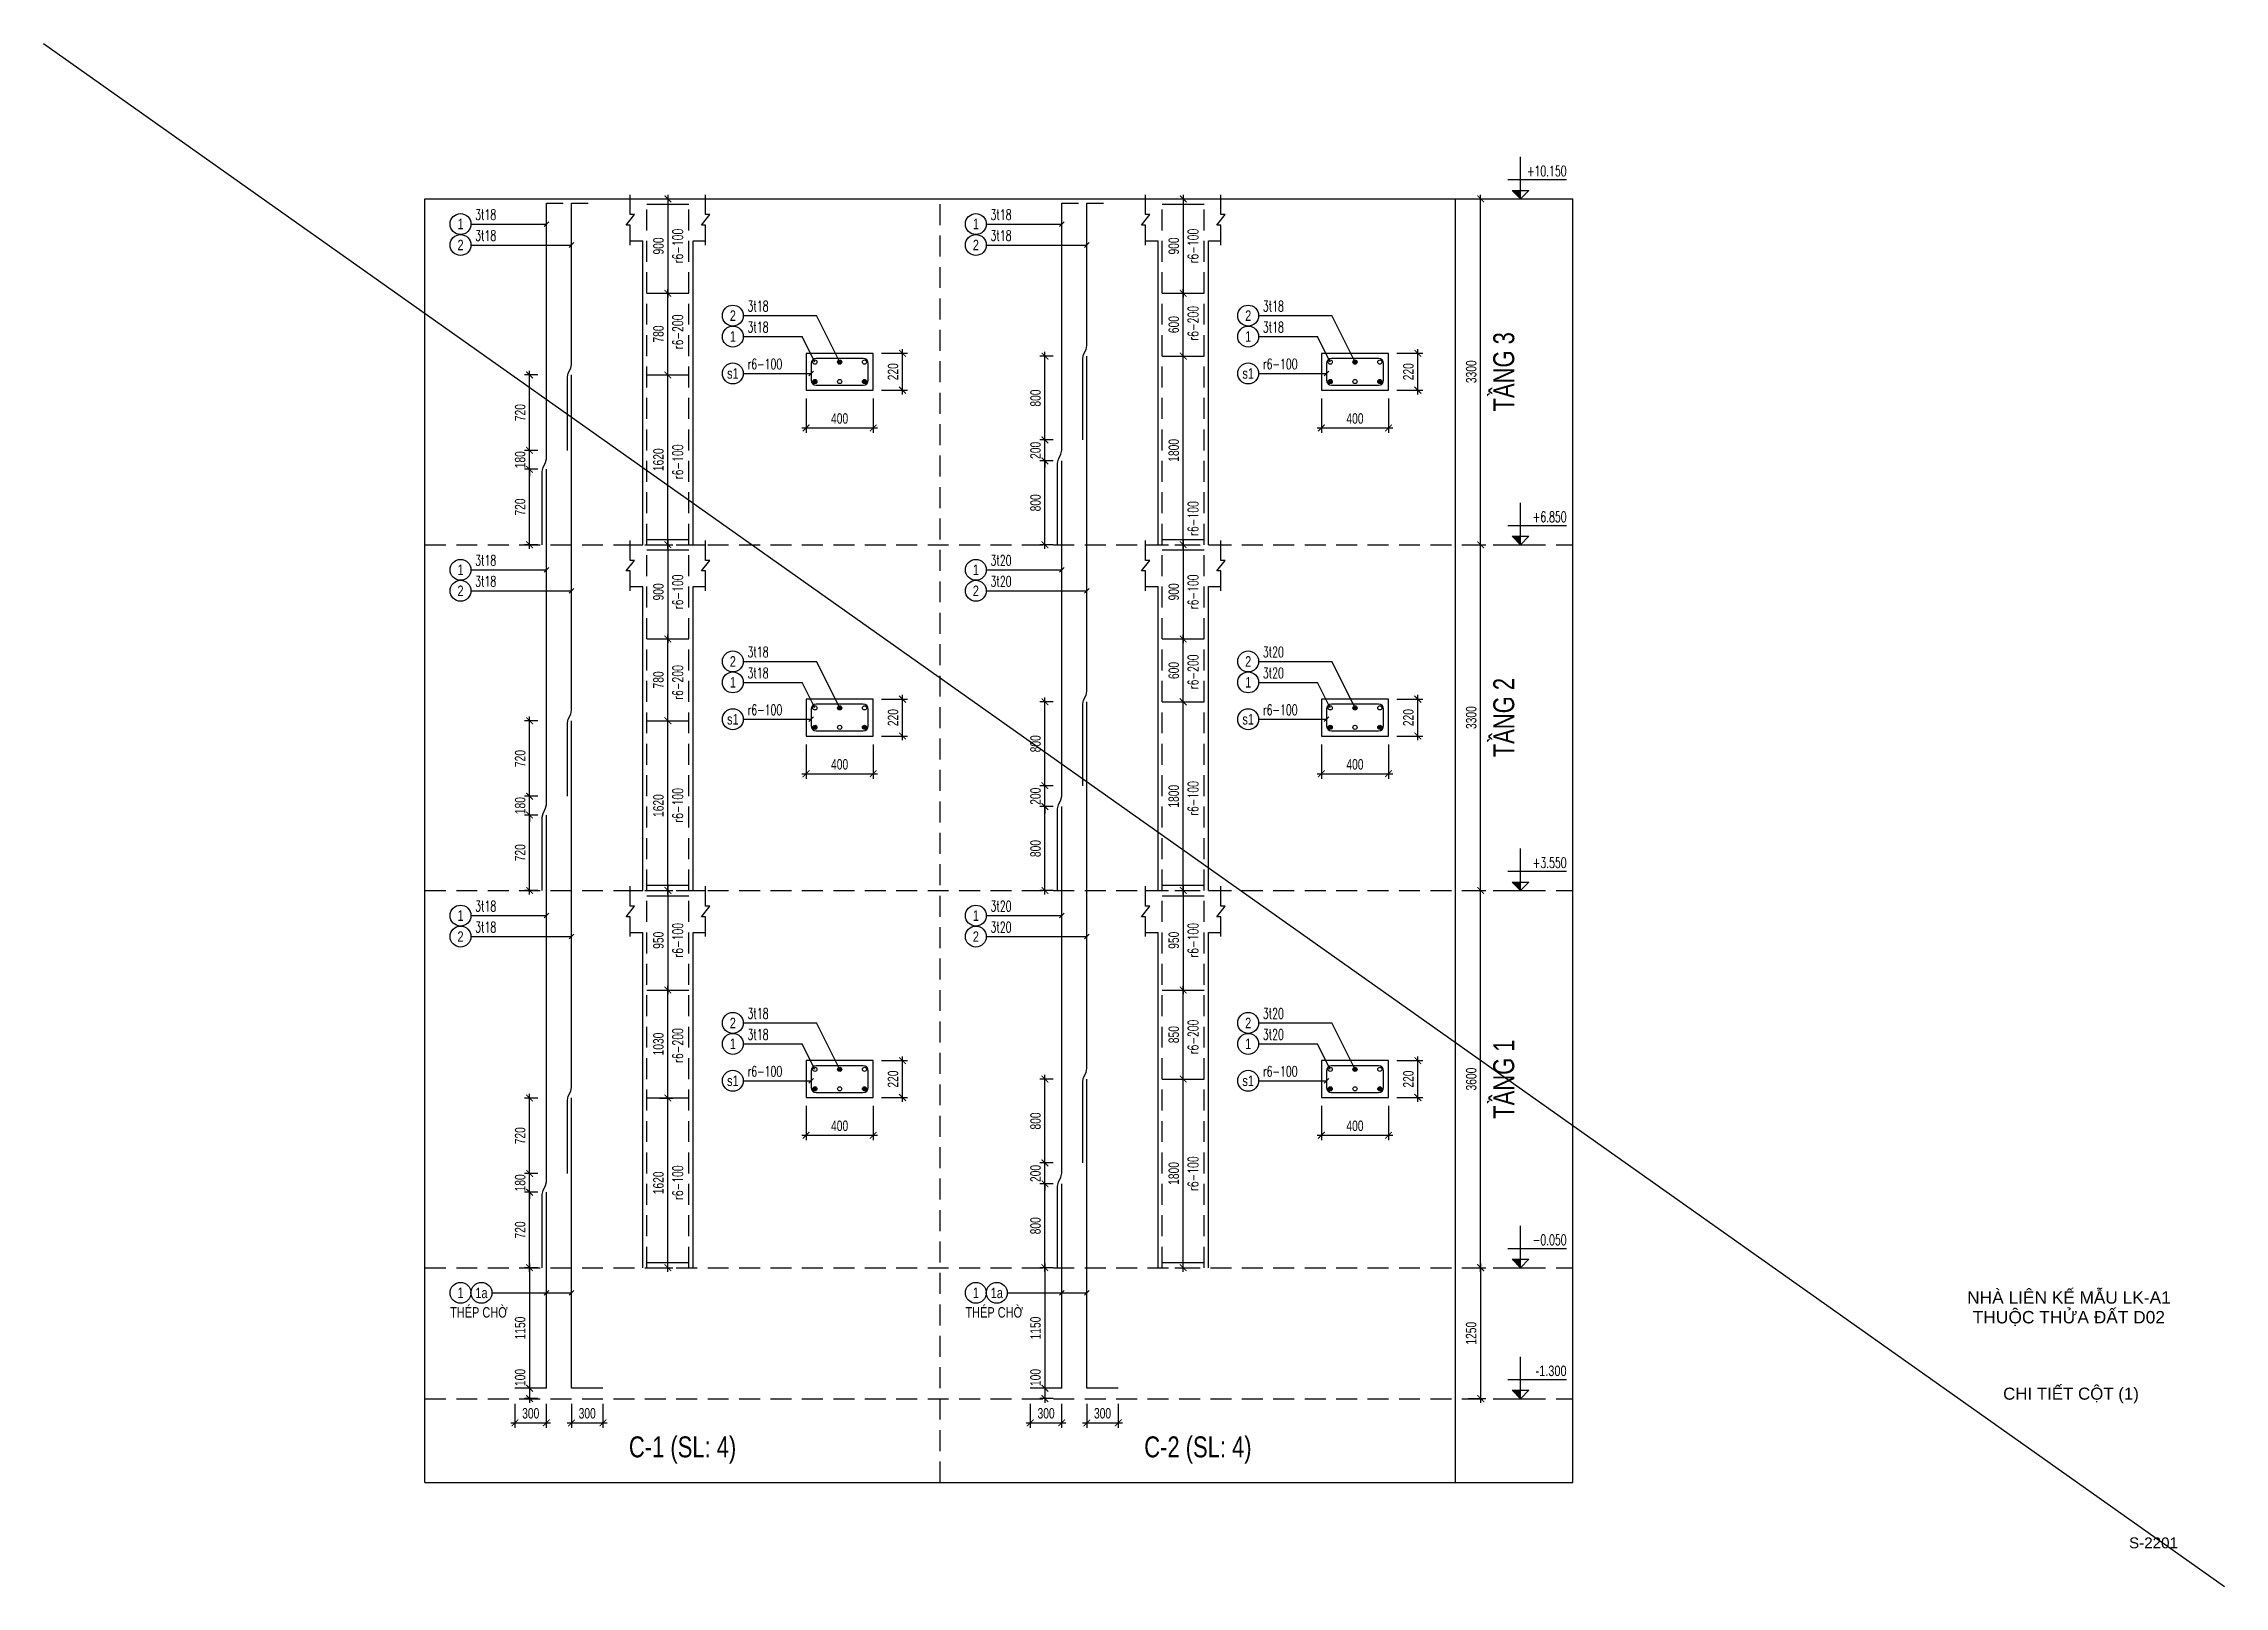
# Model space of a CAD drawing. Header units: millimetres. Extents: x -529861 to -223882, y -171969 to 61504.
# Drawn here: x -472310 to -459297, y -81333 to -72131 of the extents above; entities that cross this region are included whole.
import ezdxf
from ezdxf.enums import TextEntityAlignment as Align

# ---------------------------------------------------------------- set-up
doc = ezdxf.new("R2010")
doc.units = ezdxf.units.MM
doc.header["$LTSCALE"] = 5000
doc.linetypes.add('HIDDEN', pattern=[0.375, 0.25, -0.125])
doc.layers.get('Defpoints').update_dxf_attribs({"color": 143})
doc.layers.add('G-ANNO-TTLB', color=7, linetype='Continuous', lineweight=18)
for name, color, linetype in [('KC_DIM', 1, 'Continuous'), ('KCS_BORDER', 3, 'Continuous'), ('KCS_CHI', 1, 'Continuous'), ('KCS_DIM', 1, 'Continuous'), ('KCS_HATCH', 201, 'Continuous'), ('KCS_HIDDEN', 8, 'HIDDEN'), ('KCS_SOTHEP_CIRCLE', 1, 'Continuous'), ('KCS_SOTHEP_TEXT', 2, 'Continuous'), ('KCS_STEEL', 4, 'Continuous'), ('KCS_STEEL_HIDDEN', 4, 'HIDDEN'), ('KCS_STEEL_SNODE', 6, 'Continuous'), ('KCS_TEXT', 2, 'Continuous'), ('KCS_TEXT_BANVE_SO', 1, 'Continuous'), ('KCS_TEXT_BANVE_TEN', 162, 'Continuous'), ('KCS_TEXT_TCK', 4, 'Continuous')]:
    doc.layers.add(name, color=color, linetype=linetype)
doc.layers.add('KCS_Plotter', color=11, linetype='Continuous', plot=False)
doc.styles.add('Arial_13', font='arial.ttf', dxfattribs={"height": 2.5})
doc.styles.add('Arial_14', font='arial.ttf', dxfattribs={"height": 2.5})
doc.styles.add('KCS_BIGTEXT', font='arial.ttf', dxfattribs={"width": 0.75})
doc.styles.add('KCS_SMTEXT', font='arial.ttf', dxfattribs={"width": 0.7})
doc.styles.add('vnsimpli', font='vnsimli.shx', dxfattribs={"width": 0.65})
doc.dimstyles.new('KCS_DIM25', dxfattribs={"dimscale": 25, "dimtxt": 2.5, "dimasz": 1.6, "dimexe": 1.2, "dimexo": 0, "dimgap": 1, "dimtad": 1, "dimdec": 0, "dimzin": 0, "dimdsep": 46, "dimtxsty": 'KCS_SMTEXT', "dimblk": 'ARCHTICK', "dimcen": 0, "dimdle": 1, "dimclrd": 256, "dimclre": 256, "dimclrt": 2, "dimadec": 0, "dimazin": 0, "dimtfac": 1, "dimtdec": 0, "dimtix": 1, "dimtmove": 2, "dimatfit": 3, "dimfxl": 1, "dimtolj": 1, "dimtzin": 0, "dimarcsym": 0})
doc.dimstyles.new('KCS_DIM25_40', dxfattribs={"dimtxt": 62.5, "dimasz": 40, "dimexe": 30, "dimexo": 0, "dimgap": 25, "dimtad": 1, "dimdec": 0, "dimlfac": 1.6, "dimzin": 13, "dimdsep": 46, "dimtxsty": 'KCS_SMTEXT', "dimblk": 'ARCHTICK', "dimblk1": 'ARCHTICK', "dimcen": 0, "dimdle": 25, "dimclrt": 2, "dimadec": 0, "dimazin": 0, "dimtfac": 1, "dimtdec": 0, "dimtix": 1, "dimtmove": 2, "dimatfit": 3, "dimfxl": 1, "dimtolj": 1, "dimtzin": 13, "dimarcsym": 0})

msp = doc.modelspace()

# ---------------------------------------------------------------- texts
at = {"layer": 'G-ANNO-TTLB', "lineweight": 9, "attachment_point": 1}
for s, insert, char_height, width, style in [('NHÀ LIÊN K', (-460832.2, -79572.74), 74.014, 695.4167, 'Arial_13'), ('\\fArial|b0|i0|c254|p34|;Ế', (-460258.43, -79572.74), 74.0138, 83.0703, 'Arial_14'), (' M', (-460189.89, -79572.74), 74.014, 137.6593, 'Arial_13'), ('\\fArial|b0|i0|c254|p34|;Ẫ', (-460076.31, -79572.74), 74.0138, 83.0703, 'Arial_14'), ('U LK-A1', (-460007.77, -79572.74), 74.014, 472.3137, 'Arial_13'), ('THU', (-460798.91, -79690.23), 74.014, 258.7045, 'Arial_13'), ('\\fArial|b0|i0|c254|p34|;Ộ', (-460585.46, -79690.23), 74.0138, 97.3109, 'Arial_14'), ('C TH', (-460505.17, -79690.23), 74.014, 294.3061, 'Arial_13'), ('\\fArial|b0|i0|c254|p34|;Ử', (-460262.34, -79690.23), 74.0138, 106.8046, 'Arial_14'), ('A ', (-460174.22, -79690.23), 74.014, 118.6718, 'Arial_13'), ('Đ', (-460076.31, -79690.23), 74.01, 90.1906, 'Arial_13'), ('\\fArial|b0|i0|c254|p34|;Ấ', (-460001.89, -79690.23), 74.0138, 83.0703, 'Arial_14'), ('T D02', (-459933.35, -79690.23), 74.014, 341.7748, 'Arial_13')]:
    msp.add_mtext(s, dxfattribs=dict(at, insert=insert, char_height=char_height, width=width, style=style))
at = {"layer": 'KCS_SOTHEP_TEXT', "linetype": 'ByBlock', "ltscale": 1500, "style": 'KCS_SMTEXT', "width": 0.75}
for s, p in [('1', (-469822.15, -73207.14)), ('1', (-466747.15, -73207.14)), ('2', (-469822.15, -73332.14)), ('2', (-466747.15, -73332.14)), ('2', (-468197.15, -73753.39)), ('2', (-465122.15, -73753.39)), ('1', (-468197.15, -73878.39)), ('1', (-465122.15, -73878.39)), ('s1', (-468197.15, -74098.39)), ('s1', (-465122.15, -74098.39)), ('1', (-469822.15, -75269.64)), ('1', (-466747.15, -75269.64)), ('2', (-469822.15, -75394.64)), ('2', (-466747.15, -75394.64)), ('2', (-468197.15, -75815.89)), ('2', (-465122.15, -75815.89)), ('1', (-468197.15, -75940.89)), ('1', (-465122.15, -75940.89)), ('s1', (-468197.15, -76160.89)), ('s1', (-465122.15, -76160.89)), ('2', (-469822.15, -77457.14)), ('1', (-469822.15, -77332.14)), ('2', (-466747.15, -77457.14)), ('1', (-466747.15, -77332.14)), ('2', (-468197.15, -77972.14)), ('2', (-465122.15, -77972.14)), ('1', (-468197.15, -78097.14)), ('1', (-465122.15, -78097.14)), ('s1', (-468197.15, -78317.14)), ('s1', (-465122.15, -78317.14))]:
    msp.add_text(s, height=62.5, dxfattribs=at).set_placement(p, align=Align.MIDDLE_CENTER)
at = {"layer": 'KCS_TEXT', "linetype": 'ByBlock', "ltscale": 1500, "style": 'vnsimpli', "width": 0.65}
for s, p in [('+10.150', (-463222.15, -72922.14)), ('+6.850', (-463222.15, -74984.64)), ('+3.550', (-463222.15, -77047.14)), ('-0.050', (-463222.15, -79297.14))]:
    msp.add_text(s, height=62.5, dxfattribs=at).set_placement(p, align=Align.RIGHT)
for s, p in [('3t18', (-469734.65, -73182.14)), ('3t18', (-466659.65, -73182.14)), ('3t18', (-469734.65, -73307.14)), ('3t18', (-466659.65, -73307.14)), ('3t18', (-468109.65, -73728.39)), ('3t18', (-465034.65, -73728.39)), ('3t18', (-468109.65, -73853.39)), ('3t18', (-465034.65, -73853.39)), ('r6-100', (-468109.65, -74073.39)), ('r6-100', (-465034.65, -74073.39)), ('3t18', (-469734.65, -75244.64)), ('3t20', (-466659.65, -75244.64)), ('3t18', (-469734.65, -75369.64)), ('3t20', (-466659.65, -75369.64)), ('3t18', (-468109.65, -75790.89)), ('3t20', (-465034.65, -75790.89)), ('3t18', (-468109.65, -75915.89)), ('3t20', (-465034.65, -75915.89)), ('r6-100', (-468109.65, -76135.89)), ('r6-100', (-465034.65, -76135.89)), ('3t18', (-469734.65, -77307.14)), ('3t20', (-466659.65, -77307.14)), ('3t18', (-469734.65, -77432.14)), ('3t20', (-466659.65, -77432.14)), ('3t18', (-468109.65, -77947.14)), ('3t20', (-465034.65, -77947.14)), ('3t18', (-468109.65, -78072.14)), ('3t20', (-465034.65, -78072.14)), ('r6-100', (-468109.65, -78292.14)), ('r6-100', (-465034.65, -78292.14))]:
    msp.add_text(s, height=62.5, dxfattribs=at).set_placement(p)
for s, p in [('r6-100', (-468494.65, -73338.39)), ('r6-100', (-465419.65, -73338.39)), ('r6-200', (-468494.65, -73850.18)), ('r6-200', (-465419.65, -73798.91)), ('r6-100', (-468494.65, -74625.25)), ('r6-100', (-465419.65, -74963.39)), ('r6-100', (-468494.65, -75400.89)), ('r6-100', (-465419.65, -75400.89)), ('r6-200', (-468494.65, -75941.2)), ('r6-200', (-465419.65, -75878.04)), ('r6-100', (-468494.65, -76674.5)), ('r6-100', (-465419.65, -76633.1)), ('r6-100', (-468494.65, -77479.01)), ('r6-100', (-465419.65, -77479.01)), ('r6-200', (-468494.65, -78106.86)), ('r6-200', (-465419.65, -78055.85)), ('r6-100', (-468494.65, -78925.13)), ('r6-100', (-465419.65, -78871.35))]:
    msp.add_text(s, height=62.5, rotation=90, dxfattribs=at).set_placement(p, align=Align.CENTER)
at = {"layer": 'KCS_TEXT_BANVE_SO', "linetype": 'ByBlock', "style": 'Arial_13'}
msp.add_text('S-2201', height=64.8, dxfattribs=at).set_placement((-459866.12, -81105.8))
at = {"layer": 'KCS_TEXT_BANVE_TEN', "linetype": 'ByBlock', "style": 'Arial_13'}
msp.add_text('CHI TIẾT CỘT (1) ', height=72, dxfattribs=at).set_placement((-460617.45, -80219.4))
at = {"layer": 'KCS_TEXT_TCK', "linetype": 'ByBlock', "ltscale": 1500, "style": 'KCS_BIGTEXT', "width": 0.75}
for s, p in [('TẦNG 3', (-463534.65, -74088.39)), ('TẦNG 2', (-463534.65, -76150.89)), ('TẦNG 1', (-463534.65, -78307.14))]:
    msp.add_text(s, height=125, rotation=90, dxfattribs=at).set_placement(p, align=Align.CENTER)
for s, p in [('C-1 (SL: 4)', (-468497.15, -80563.39)), ('C-2 (SL: 4)', (-465422.15, -80563.39))]:
    msp.add_text(s, height=125, dxfattribs=at).set_placement(p, align=Align.CENTER)

# ---------------------------------------------------------------- blocks, each defined once
blk = doc.blocks.new('COS_CD')
at = {"layer": 'KCS_HATCH'}
blk.add_hatch(color=256, dxfattribs=at).paths.add_polyline_path([(37.5, 50), (87.5, 0), (87.5, 50)])
at = {"layer": 'KCS_CHI'}
for p, q in [((0, 0), (175, 0)), ((37.5, 50), (137.5, 50)), ((87.5, 0), (37.5, 50)), ((87.5, 0), (87.5, 50)), ((87.5, 0), (137.5, 50))]:
    blk.add_line(p, q, dxfattribs=at)
blk = doc.blocks.new('_ArchTick')
at = {"color": 0, "linetype": 'ByBlock', "const_width": 0.15}
blk.add_lwpolyline([(-0.5, -0.5), (0.5, 0.5)], dxfattribs=at)
blk = doc.blocks.new('*D1069')
at = {"layer": 'Defpoints', "color": 0, "linetype": 'ByBlock', "ltscale": 1500, "transparency": 16777216}
for p in [(-463810, -77182), (-463735, -77182), (-463810, -79432)]:
    blk.add_point(p, dxfattribs=at)
at = {"layer": 'KCS_DIM', "color": 0, "linetype": 'ByBlock', "lineweight": -2, "ltscale": 1500, "transparency": 16777216}
for p, q in [((-463735, -79457), (-463735, -77157)), ((-463810, -77182), (-463705, -77182)), ((-463810, -79432), (-463705, -79432))]:
    blk.add_line(p, q, dxfattribs=at)
at = {"layer": 'KCS_DIM', "color": 0, "linetype": 'ByBlock', "lineweight": -2, "ltscale": 1500, "transparency": 16777216, "xscale": 40, "yscale": 40, "zscale": 40}
for p, rotation in [((-463735, -77182), 90), ((-463735, -79432), 270)]:
    blk.add_blockref('_ArchTick', p, dxfattribs=dict(at, rotation=rotation))
at = {"layer": 'KCS_DIM', "color": 2, "linetype": 'ByBlock', "ltscale": 1500, "transparency": 16777216, "insert": (-463791, -78307), "char_height": 62.5, "attachment_point": 5, "rotation": 90, "style": 'KCS_SMTEXT'}
blk.add_mtext('\\A1;3600', dxfattribs=at)
blk = doc.blocks.new('*D1070')
at = {"layer": 'Defpoints', "color": 0, "linetype": 'ByBlock', "ltscale": 1500, "transparency": 16777216}
for p in [(-463810, -75120), (-463735, -75120), (-463810, -77182)]:
    blk.add_point(p, dxfattribs=at)
at = {"layer": 'KCS_DIM', "color": 0, "linetype": 'ByBlock', "lineweight": -2, "ltscale": 1500, "transparency": 16777216}
for p, q in [((-463810, -75120), (-463705, -75120)), ((-463735, -77207), (-463735, -75095)), ((-463810, -77182), (-463705, -77182))]:
    blk.add_line(p, q, dxfattribs=at)
at = {"layer": 'KCS_DIM', "color": 0, "linetype": 'ByBlock', "lineweight": -2, "ltscale": 1500, "transparency": 16777216, "xscale": 40, "yscale": 40, "zscale": 40}
for p, rotation in [((-463735, -75120), 90), ((-463735, -77182), 270)]:
    blk.add_blockref('_ArchTick', p, dxfattribs=dict(at, rotation=rotation))
at = {"layer": 'KCS_DIM', "color": 2, "linetype": 'ByBlock', "ltscale": 1500, "transparency": 16777216, "insert": (-463791, -76151), "char_height": 62.5, "attachment_point": 5, "rotation": 90, "style": 'KCS_SMTEXT'}
blk.add_mtext('\\A1;3300', dxfattribs=at)
blk = doc.blocks.new('*D1071')
at = {"layer": 'Defpoints', "color": 0, "linetype": 'ByBlock', "ltscale": 1500, "transparency": 16777216}
for p in [(-463810, -73057), (-463735, -73057), (-463810, -75120)]:
    blk.add_point(p, dxfattribs=at)
at = {"layer": 'KCS_DIM', "color": 0, "linetype": 'ByBlock', "lineweight": -2, "ltscale": 1500, "transparency": 16777216}
for p, q in [((-463810, -73057), (-463705, -73057)), ((-463735, -75145), (-463735, -73032)), ((-463810, -75120), (-463705, -75120))]:
    blk.add_line(p, q, dxfattribs=at)
at = {"layer": 'KCS_DIM', "color": 0, "linetype": 'ByBlock', "lineweight": -2, "ltscale": 1500, "transparency": 16777216, "xscale": 40, "yscale": 40, "zscale": 40}
for p, rotation in [((-463735, -73057), 90), ((-463735, -75120), 270)]:
    blk.add_blockref('_ArchTick', p, dxfattribs=dict(at, rotation=rotation))
at = {"layer": 'KCS_DIM', "color": 2, "linetype": 'ByBlock', "ltscale": 1500, "transparency": 16777216, "insert": (-463791, -74088), "char_height": 62.5, "attachment_point": 5, "rotation": 90, "style": 'KCS_SMTEXT'}
blk.add_mtext('\\A1;3300', dxfattribs=at)
blk = doc.blocks.new('*D1072')
at = {"layer": 'Defpoints', "color": 0, "linetype": 'ByBlock', "ltscale": 1500, "transparency": 16777216}
for p in [(-469410, -78982), (-469360, -78982), (-469360, -79432)]:
    blk.add_point(p, dxfattribs=at)
at = {"layer": 'KCS_DIM', "color": 0, "linetype": 'ByBlock', "lineweight": -2, "ltscale": 1500, "transparency": 16777216}
for p, q in [((-469360, -78982), (-469440, -78982)), ((-469410, -79457), (-469410, -78957)), ((-469360, -79432), (-469440, -79432))]:
    blk.add_line(p, q, dxfattribs=at)
at = {"layer": 'KCS_DIM', "color": 0, "linetype": 'ByBlock', "lineweight": -2, "ltscale": 1500, "transparency": 16777216, "xscale": 40, "yscale": 40, "zscale": 40}
for p, rotation in [((-469410, -78982), 90), ((-469410, -79432), 270)]:
    blk.add_blockref('_ArchTick', p, dxfattribs=dict(at, rotation=rotation))
at = {"layer": 'KCS_DIM', "color": 2, "linetype": 'ByBlock', "ltscale": 1500, "transparency": 16777216, "insert": (-469466, -79207), "char_height": 62.5, "attachment_point": 5, "rotation": 90, "style": 'KCS_SMTEXT'}
blk.add_mtext('\\A1;720', dxfattribs=at)
blk = doc.blocks.new('*D1073')
at = {"layer": 'Defpoints', "color": 0, "linetype": 'ByBlock', "ltscale": 1500, "transparency": 16777216}
for p in [(-469410, -78870), (-469360, -78870), (-469360, -78982)]:
    blk.add_point(p, dxfattribs=at)
at = {"layer": 'KCS_DIM', "color": 0, "linetype": 'ByBlock', "lineweight": -2, "ltscale": 1500, "transparency": 16777216}
for p, q in [((-469410, -78870), (-469410, -78830)), ((-469360, -78870), (-469440, -78870)), ((-469360, -78982), (-469440, -78982)), ((-469410, -78982), (-469410, -78870)), ((-469410, -78982), (-469410, -79022))]:
    blk.add_line(p, q, dxfattribs=at)
at = {"layer": 'KCS_DIM', "color": 0, "linetype": 'ByBlock', "lineweight": -2, "ltscale": 1500, "transparency": 16777216, "xscale": 40, "yscale": 40, "zscale": 40}
for p, rotation in [((-469410, -78870), 270), ((-469410, -78982), 90)]:
    blk.add_blockref('_ArchTick', p, dxfattribs=dict(at, rotation=rotation))
at = {"layer": 'KCS_DIM', "color": 2, "linetype": 'ByBlock', "ltscale": 1500, "transparency": 16777216, "insert": (-469466, -78926), "char_height": 62.5, "attachment_point": 5, "rotation": 90, "style": 'KCS_SMTEXT'}
blk.add_mtext('\\A1;180', dxfattribs=at)
blk = doc.blocks.new('*D1074')
at = {"layer": 'Defpoints', "color": 0, "linetype": 'ByBlock', "ltscale": 1500, "transparency": 16777216}
for p in [(-469410, -78420), (-469360, -78420), (-469360, -78870)]:
    blk.add_point(p, dxfattribs=at)
at = {"layer": 'KCS_DIM', "color": 0, "linetype": 'ByBlock', "lineweight": -2, "ltscale": 1500, "transparency": 16777216}
for p, q in [((-469360, -78420), (-469440, -78420)), ((-469410, -78895), (-469410, -78395)), ((-469360, -78870), (-469440, -78870))]:
    blk.add_line(p, q, dxfattribs=at)
at = {"layer": 'KCS_DIM', "color": 0, "linetype": 'ByBlock', "lineweight": -2, "ltscale": 1500, "transparency": 16777216, "xscale": 40, "yscale": 40, "zscale": 40}
for p, rotation in [((-469410, -78420), 90), ((-469410, -78870), 270)]:
    blk.add_blockref('_ArchTick', p, dxfattribs=dict(at, rotation=rotation))
at = {"layer": 'KCS_DIM', "color": 2, "linetype": 'ByBlock', "ltscale": 1500, "transparency": 16777216, "insert": (-469466, -78645), "char_height": 62.5, "attachment_point": 5, "rotation": 90, "style": 'KCS_SMTEXT'}
blk.add_mtext('\\A1;720', dxfattribs=at)
blk = doc.blocks.new('*D1075')
at = {"layer": 'Defpoints', "color": 0, "linetype": 'ByBlock', "ltscale": 1500, "transparency": 16777216}
for p in [(-468635, -78420), (-468585, -78420), (-468635, -79432)]:
    blk.add_point(p, dxfattribs=at)
at = {"layer": 'KCS_DIM', "color": 0, "linetype": 'ByBlock', "lineweight": -2, "ltscale": 1500, "transparency": 16777216}
for p, q in [((-468635, -78420), (-468555, -78420)), ((-468585, -79457), (-468585, -78395)), ((-468635, -79432), (-468555, -79432))]:
    blk.add_line(p, q, dxfattribs=at)
at = {"layer": 'KCS_DIM', "color": 0, "linetype": 'ByBlock', "lineweight": -2, "ltscale": 1500, "transparency": 16777216, "xscale": 40, "yscale": 40, "zscale": 40}
for p, rotation in [((-468585, -78420), 90), ((-468585, -79432), 270)]:
    blk.add_blockref('_ArchTick', p, dxfattribs=dict(at, rotation=rotation))
at = {"layer": 'KCS_DIM', "color": 2, "linetype": 'ByBlock', "ltscale": 1500, "transparency": 16777216, "insert": (-468641, -78926), "char_height": 62.5, "attachment_point": 5, "rotation": 90, "style": 'KCS_SMTEXT'}
blk.add_mtext('\\A1;1620', dxfattribs=at)
blk = doc.blocks.new('*D1076')
at = {"layer": 'Defpoints', "color": 0, "linetype": 'ByBlock', "ltscale": 1500, "transparency": 16777216}
for p in [(-468635, -77182), (-468635, -77776), (-468585, -77776)]:
    blk.add_point(p, dxfattribs=at)
at = {"layer": 'KCS_DIM', "color": 0, "linetype": 'ByBlock', "lineweight": -2, "ltscale": 1500, "transparency": 16777216}
for p, q in [((-468585, -77157), (-468585, -77801)), ((-468635, -77182), (-468555, -77182)), ((-468635, -77776), (-468555, -77776))]:
    blk.add_line(p, q, dxfattribs=at)
at = {"layer": 'KCS_DIM', "color": 0, "linetype": 'ByBlock', "lineweight": -2, "ltscale": 1500, "transparency": 16777216, "xscale": 40, "yscale": 40, "zscale": 40}
for p, rotation in [((-468585, -77182), 90), ((-468585, -77776), 270)]:
    blk.add_blockref('_ArchTick', p, dxfattribs=dict(at, rotation=rotation))
at = {"layer": 'KCS_DIM', "color": 2, "linetype": 'ByBlock', "ltscale": 1500, "transparency": 16777216, "insert": (-468641, -77479), "char_height": 62.5, "attachment_point": 5, "rotation": 90, "style": 'KCS_SMTEXT'}
blk.add_mtext('\\A1;950', dxfattribs=at)
blk = doc.blocks.new('*D1077')
at = {"layer": 'Defpoints', "color": 0, "linetype": 'ByBlock', "ltscale": 1500, "transparency": 16777216}
for p in [(-468635, -77776), (-468585, -77776), (-468635, -78420)]:
    blk.add_point(p, dxfattribs=at)
at = {"layer": 'KCS_DIM', "color": 0, "linetype": 'ByBlock', "lineweight": -2, "ltscale": 1500, "transparency": 16777216}
for p, q in [((-468635, -77776), (-468555, -77776)), ((-468585, -78445), (-468585, -77751)), ((-468635, -78420), (-468555, -78420))]:
    blk.add_line(p, q, dxfattribs=at)
at = {"layer": 'KCS_DIM', "color": 0, "linetype": 'ByBlock', "lineweight": -2, "ltscale": 1500, "transparency": 16777216, "xscale": 40, "yscale": 40, "zscale": 40}
for p, rotation in [((-468585, -77776), 90), ((-468585, -78420), 270)]:
    blk.add_blockref('_ArchTick', p, dxfattribs=dict(at, rotation=rotation))
at = {"layer": 'KCS_DIM', "color": 2, "linetype": 'ByBlock', "ltscale": 1500, "transparency": 16777216, "insert": (-468641, -78098), "char_height": 62.5, "attachment_point": 5, "rotation": 90, "style": 'KCS_SMTEXT'}
blk.add_mtext('\\A1;1030', dxfattribs=at)
blk = doc.blocks.new('*D1078')
at = {"layer": 'Defpoints', "color": 0, "linetype": 'ByBlock', "ltscale": 1500, "transparency": 16777216}
for p in [(-467760, -78467), (-467360, -78467), (-467360, -78642)]:
    blk.add_point(p, dxfattribs=at)
at = {"layer": 'KCS_DIM', "linetype": 'ByBlock', "lineweight": -2, "ltscale": 1500, "transparency": 16777216}
for p, q in [((-467760, -78467), (-467760, -78672)), ((-467360, -78467), (-467360, -78672)), ((-467785, -78642), (-467335, -78642))]:
    blk.add_line(p, q, dxfattribs=at)
at = {"layer": 'KCS_DIM', "linetype": 'ByBlock', "lineweight": -2, "ltscale": 1500, "transparency": 16777216, "xscale": 40, "yscale": 40, "zscale": 40, "rotation": 180}
blk.add_blockref('_ArchTick', (-467760, -78642), dxfattribs=at)
at = {"layer": 'KCS_DIM', "linetype": 'ByBlock', "lineweight": -2, "ltscale": 1500, "transparency": 16777216, "xscale": 40, "yscale": 40, "zscale": 40}
blk.add_blockref('_ArchTick', (-467360, -78642), dxfattribs=at)
at = {"layer": 'KCS_DIM', "color": 2, "linetype": 'ByBlock', "ltscale": 1500, "transparency": 16777216, "insert": (-467560, -78586), "char_height": 62.5, "attachment_point": 5, "style": 'KCS_SMTEXT'}
blk.add_mtext('\\A1;400', dxfattribs=at)
blk = doc.blocks.new('*D1079')
at = {"layer": 'Defpoints', "color": 0, "linetype": 'ByBlock', "ltscale": 1500, "transparency": 16777216}
for p in [(-467310, -78197), (-467185, -78197), (-467310, -78417)]:
    blk.add_point(p, dxfattribs=at)
at = {"layer": 'KCS_DIM', "linetype": 'ByBlock', "lineweight": -2, "ltscale": 1500, "transparency": 16777216}
for p, q in [((-467310, -78197), (-467155, -78197)), ((-467185, -78442), (-467185, -78172)), ((-467310, -78417), (-467155, -78417))]:
    blk.add_line(p, q, dxfattribs=at)
at = {"layer": 'KCS_DIM', "linetype": 'ByBlock', "lineweight": -2, "ltscale": 1500, "transparency": 16777216, "xscale": 40, "yscale": 40, "zscale": 40}
for p, rotation in [((-467185, -78197), 90), ((-467185, -78417), 270)]:
    blk.add_blockref('_ArchTick', p, dxfattribs=dict(at, rotation=rotation))
at = {"layer": 'KCS_DIM', "color": 2, "linetype": 'ByBlock', "ltscale": 1500, "transparency": 16777216, "insert": (-467241, -78307), "char_height": 62.5, "attachment_point": 5, "rotation": 90, "style": 'KCS_SMTEXT'}
blk.add_mtext('\\A1;220', dxfattribs=at)
blk = doc.blocks.new('KC_SNODE')
at = {"layer": 'KCS_STEEL_SNODE'}
blk.add_hatch(color=256, dxfattribs=at).paths.add_polyline_path([(12.5, 0, 1), (-12.5, 0, 1)])
blk.add_circle((0, 0), 12.5, dxfattribs=at)
blk = doc.blocks.new('KC_SNODE_2')
at = {"layer": 'KCS_STEEL_SNODE', "color": 3}
blk.add_circle((0, 0), 12.5, dxfattribs=at)
blk = doc.blocks.new('*D1080')
at = {"layer": 'Defpoints', "color": 0, "linetype": 'ByBlock', "ltscale": 1500, "transparency": 16777216}
for p in [(-469410, -76732), (-469360, -76732), (-469360, -77182)]:
    blk.add_point(p, dxfattribs=at)
at = {"layer": 'KCS_DIM', "color": 0, "linetype": 'ByBlock', "lineweight": -2, "ltscale": 1500, "transparency": 16777216}
for p, q in [((-469360, -76732), (-469440, -76732)), ((-469410, -77207), (-469410, -76707)), ((-469360, -77182), (-469440, -77182))]:
    blk.add_line(p, q, dxfattribs=at)
at = {"layer": 'KCS_DIM', "color": 0, "linetype": 'ByBlock', "lineweight": -2, "ltscale": 1500, "transparency": 16777216, "xscale": 40, "yscale": 40, "zscale": 40}
for p, rotation in [((-469410, -76732), 90), ((-469410, -77182), 270)]:
    blk.add_blockref('_ArchTick', p, dxfattribs=dict(at, rotation=rotation))
at = {"layer": 'KCS_DIM', "color": 2, "linetype": 'ByBlock', "ltscale": 1500, "transparency": 16777216, "insert": (-469466, -76957), "char_height": 62.5, "attachment_point": 5, "rotation": 90, "style": 'KCS_SMTEXT'}
blk.add_mtext('\\A1;720', dxfattribs=at)
blk = doc.blocks.new('*D1081')
at = {"layer": 'Defpoints', "color": 0, "linetype": 'ByBlock', "ltscale": 1500, "transparency": 16777216}
for p in [(-469410, -76620), (-469360, -76620), (-469360, -76732)]:
    blk.add_point(p, dxfattribs=at)
at = {"layer": 'KCS_DIM', "color": 0, "linetype": 'ByBlock', "lineweight": -2, "ltscale": 1500, "transparency": 16777216}
for p, q in [((-469360, -76620), (-469440, -76620)), ((-469410, -76620), (-469410, -76580)), ((-469410, -76732), (-469410, -76620)), ((-469360, -76732), (-469440, -76732)), ((-469410, -76732), (-469410, -76772))]:
    blk.add_line(p, q, dxfattribs=at)
at = {"layer": 'KCS_DIM', "color": 0, "linetype": 'ByBlock', "lineweight": -2, "ltscale": 1500, "transparency": 16777216, "xscale": 40, "yscale": 40, "zscale": 40}
for p, rotation in [((-469410, -76620), 270), ((-469410, -76732), 90)]:
    blk.add_blockref('_ArchTick', p, dxfattribs=dict(at, rotation=rotation))
at = {"layer": 'KCS_DIM', "color": 2, "linetype": 'ByBlock', "ltscale": 1500, "transparency": 16777216, "insert": (-469466, -76676), "char_height": 62.5, "attachment_point": 5, "rotation": 90, "style": 'KCS_SMTEXT'}
blk.add_mtext('\\A1;180', dxfattribs=at)
blk = doc.blocks.new('*D1082')
at = {"layer": 'Defpoints', "color": 0, "linetype": 'ByBlock', "ltscale": 1500, "transparency": 16777216}
for p in [(-469410, -76170), (-469360, -76170), (-469360, -76620)]:
    blk.add_point(p, dxfattribs=at)
at = {"layer": 'KCS_DIM', "color": 0, "linetype": 'ByBlock', "lineweight": -2, "ltscale": 1500, "transparency": 16777216}
for p, q in [((-469360, -76170), (-469440, -76170)), ((-469410, -76645), (-469410, -76145)), ((-469360, -76620), (-469440, -76620))]:
    blk.add_line(p, q, dxfattribs=at)
at = {"layer": 'KCS_DIM', "color": 0, "linetype": 'ByBlock', "lineweight": -2, "ltscale": 1500, "transparency": 16777216, "xscale": 40, "yscale": 40, "zscale": 40}
for p, rotation in [((-469410, -76170), 90), ((-469410, -76620), 270)]:
    blk.add_blockref('_ArchTick', p, dxfattribs=dict(at, rotation=rotation))
at = {"layer": 'KCS_DIM', "color": 2, "linetype": 'ByBlock', "ltscale": 1500, "transparency": 16777216, "insert": (-469466, -76395), "char_height": 62.5, "attachment_point": 5, "rotation": 90, "style": 'KCS_SMTEXT'}
blk.add_mtext('\\A1;720', dxfattribs=at)
blk = doc.blocks.new('*D1083')
at = {"layer": 'Defpoints', "color": 0, "linetype": 'ByBlock', "ltscale": 1500, "transparency": 16777216}
for p in [(-468635, -76170), (-468585, -76170), (-468635, -77182)]:
    blk.add_point(p, dxfattribs=at)
at = {"layer": 'KCS_DIM', "color": 0, "linetype": 'ByBlock', "lineweight": -2, "ltscale": 1500, "transparency": 16777216}
for p, q in [((-468635, -76170), (-468555, -76170)), ((-468585, -77207), (-468585, -76145)), ((-468635, -77182), (-468555, -77182))]:
    blk.add_line(p, q, dxfattribs=at)
at = {"layer": 'KCS_DIM', "color": 0, "linetype": 'ByBlock', "lineweight": -2, "ltscale": 1500, "transparency": 16777216, "xscale": 40, "yscale": 40, "zscale": 40}
for p, rotation in [((-468585, -76170), 90), ((-468585, -77182), 270)]:
    blk.add_blockref('_ArchTick', p, dxfattribs=dict(at, rotation=rotation))
at = {"layer": 'KCS_DIM', "color": 2, "linetype": 'ByBlock', "ltscale": 1500, "transparency": 16777216, "insert": (-468641, -76676), "char_height": 62.5, "attachment_point": 5, "rotation": 90, "style": 'KCS_SMTEXT'}
blk.add_mtext('\\A1;1620', dxfattribs=at)
blk = doc.blocks.new('*D1084')
at = {"layer": 'Defpoints', "color": 0, "linetype": 'ByBlock', "ltscale": 1500, "transparency": 16777216}
for p in [(-468635, -75120), (-468635, -75682), (-468585, -75682)]:
    blk.add_point(p, dxfattribs=at)
at = {"layer": 'KCS_DIM', "color": 0, "linetype": 'ByBlock', "lineweight": -2, "ltscale": 1500, "transparency": 16777216}
for p, q in [((-468635, -75120), (-468555, -75120)), ((-468585, -75095), (-468585, -75707)), ((-468635, -75682), (-468555, -75682))]:
    blk.add_line(p, q, dxfattribs=at)
at = {"layer": 'KCS_DIM', "color": 0, "linetype": 'ByBlock', "lineweight": -2, "ltscale": 1500, "transparency": 16777216, "xscale": 40, "yscale": 40, "zscale": 40}
for p, rotation in [((-468585, -75120), 90), ((-468585, -75682), 270)]:
    blk.add_blockref('_ArchTick', p, dxfattribs=dict(at, rotation=rotation))
at = {"layer": 'KCS_DIM', "color": 2, "linetype": 'ByBlock', "ltscale": 1500, "transparency": 16777216, "insert": (-468641, -75401), "char_height": 62.5, "attachment_point": 5, "rotation": 90, "style": 'KCS_SMTEXT'}
blk.add_mtext('\\A1;900', dxfattribs=at)
blk = doc.blocks.new('*D1085')
at = {"layer": 'Defpoints', "color": 0, "linetype": 'ByBlock', "ltscale": 1500, "transparency": 16777216}
for p in [(-468635, -75682), (-468585, -75682), (-468635, -76170)]:
    blk.add_point(p, dxfattribs=at)
at = {"layer": 'KCS_DIM', "color": 0, "linetype": 'ByBlock', "lineweight": -2, "ltscale": 1500, "transparency": 16777216}
for p, q in [((-468635, -75682), (-468555, -75682)), ((-468585, -76195), (-468585, -75657)), ((-468635, -76170), (-468555, -76170))]:
    blk.add_line(p, q, dxfattribs=at)
at = {"layer": 'KCS_DIM', "color": 0, "linetype": 'ByBlock', "lineweight": -2, "ltscale": 1500, "transparency": 16777216, "xscale": 40, "yscale": 40, "zscale": 40}
for p, rotation in [((-468585, -75682), 90), ((-468585, -76170), 270)]:
    blk.add_blockref('_ArchTick', p, dxfattribs=dict(at, rotation=rotation))
at = {"layer": 'KCS_DIM', "color": 2, "linetype": 'ByBlock', "ltscale": 1500, "transparency": 16777216, "insert": (-468641, -75926), "char_height": 62.5, "attachment_point": 5, "rotation": 90, "style": 'KCS_SMTEXT'}
blk.add_mtext('\\A1;780', dxfattribs=at)
blk = doc.blocks.new('*D1086')
at = {"layer": 'Defpoints', "color": 0, "linetype": 'ByBlock', "ltscale": 1500, "transparency": 16777216}
for p in [(-467760, -76311), (-467360, -76311), (-467360, -76486)]:
    blk.add_point(p, dxfattribs=at)
at = {"layer": 'KCS_DIM', "linetype": 'ByBlock', "lineweight": -2, "ltscale": 1500, "transparency": 16777216}
for p, q in [((-467760, -76311), (-467760, -76516)), ((-467360, -76311), (-467360, -76516)), ((-467785, -76486), (-467335, -76486))]:
    blk.add_line(p, q, dxfattribs=at)
at = {"layer": 'KCS_DIM', "linetype": 'ByBlock', "lineweight": -2, "ltscale": 1500, "transparency": 16777216, "xscale": 40, "yscale": 40, "zscale": 40, "rotation": 180}
blk.add_blockref('_ArchTick', (-467760, -76486), dxfattribs=at)
at = {"layer": 'KCS_DIM', "linetype": 'ByBlock', "lineweight": -2, "ltscale": 1500, "transparency": 16777216, "xscale": 40, "yscale": 40, "zscale": 40}
blk.add_blockref('_ArchTick', (-467360, -76486), dxfattribs=at)
at = {"layer": 'KCS_DIM', "color": 2, "linetype": 'ByBlock', "ltscale": 1500, "transparency": 16777216, "insert": (-467560, -76430), "char_height": 62.5, "attachment_point": 5, "style": 'KCS_SMTEXT'}
blk.add_mtext('\\A1;400', dxfattribs=at)
blk = doc.blocks.new('*D1087')
at = {"layer": 'Defpoints', "color": 0, "linetype": 'ByBlock', "ltscale": 1500, "transparency": 16777216}
for p in [(-467310, -76041), (-467185, -76041), (-467310, -76261)]:
    blk.add_point(p, dxfattribs=at)
at = {"layer": 'KCS_DIM', "linetype": 'ByBlock', "lineweight": -2, "ltscale": 1500, "transparency": 16777216}
for p, q in [((-467310, -76041), (-467155, -76041)), ((-467185, -76286), (-467185, -76016)), ((-467310, -76261), (-467155, -76261))]:
    blk.add_line(p, q, dxfattribs=at)
at = {"layer": 'KCS_DIM', "linetype": 'ByBlock', "lineweight": -2, "ltscale": 1500, "transparency": 16777216, "xscale": 40, "yscale": 40, "zscale": 40}
for p, rotation in [((-467185, -76041), 90), ((-467185, -76261), 270)]:
    blk.add_blockref('_ArchTick', p, dxfattribs=dict(at, rotation=rotation))
at = {"layer": 'KCS_DIM', "color": 2, "linetype": 'ByBlock', "ltscale": 1500, "transparency": 16777216, "insert": (-467241, -76151), "char_height": 62.5, "attachment_point": 5, "rotation": 90, "style": 'KCS_SMTEXT'}
blk.add_mtext('\\A1;220', dxfattribs=at)
blk = doc.blocks.new('*D1088')
at = {"layer": 'Defpoints', "color": 0, "linetype": 'ByBlock', "ltscale": 1500, "transparency": 16777216}
for p in [(-469410, -74670), (-469360, -74670), (-469360, -75120)]:
    blk.add_point(p, dxfattribs=at)
at = {"layer": 'KCS_DIM', "color": 0, "linetype": 'ByBlock', "lineweight": -2, "ltscale": 1500, "transparency": 16777216}
for p, q in [((-469360, -74670), (-469440, -74670)), ((-469410, -75145), (-469410, -74645)), ((-469360, -75120), (-469440, -75120))]:
    blk.add_line(p, q, dxfattribs=at)
at = {"layer": 'KCS_DIM', "color": 0, "linetype": 'ByBlock', "lineweight": -2, "ltscale": 1500, "transparency": 16777216, "xscale": 40, "yscale": 40, "zscale": 40}
for p, rotation in [((-469410, -74670), 90), ((-469410, -75120), 270)]:
    blk.add_blockref('_ArchTick', p, dxfattribs=dict(at, rotation=rotation))
at = {"layer": 'KCS_DIM', "color": 2, "linetype": 'ByBlock', "ltscale": 1500, "transparency": 16777216, "insert": (-469466, -74895), "char_height": 62.5, "attachment_point": 5, "rotation": 90, "style": 'KCS_SMTEXT'}
blk.add_mtext('\\A1;720', dxfattribs=at)
blk = doc.blocks.new('*D1089')
at = {"layer": 'Defpoints', "color": 0, "linetype": 'ByBlock', "ltscale": 1500, "transparency": 16777216}
for p in [(-469410, -74557), (-469360, -74557), (-469360, -74670)]:
    blk.add_point(p, dxfattribs=at)
at = {"layer": 'KCS_DIM', "color": 0, "linetype": 'ByBlock', "lineweight": -2, "ltscale": 1500, "transparency": 16777216}
for p, q in [((-469360, -74557), (-469440, -74557)), ((-469410, -74557), (-469410, -74517)), ((-469410, -74670), (-469410, -74557)), ((-469360, -74670), (-469440, -74670)), ((-469410, -74670), (-469410, -74710))]:
    blk.add_line(p, q, dxfattribs=at)
at = {"layer": 'KCS_DIM', "color": 0, "linetype": 'ByBlock', "lineweight": -2, "ltscale": 1500, "transparency": 16777216, "xscale": 40, "yscale": 40, "zscale": 40}
for p, rotation in [((-469410, -74557), 270), ((-469410, -74670), 90)]:
    blk.add_blockref('_ArchTick', p, dxfattribs=dict(at, rotation=rotation))
at = {"layer": 'KCS_DIM', "color": 2, "linetype": 'ByBlock', "ltscale": 1500, "transparency": 16777216, "insert": (-469466, -74613), "char_height": 62.5, "attachment_point": 5, "rotation": 90, "style": 'KCS_SMTEXT'}
blk.add_mtext('\\A1;180', dxfattribs=at)
blk = doc.blocks.new('*D1090')
at = {"layer": 'Defpoints', "color": 0, "linetype": 'ByBlock', "ltscale": 1500, "transparency": 16777216}
for p in [(-469410, -74107), (-469360, -74107), (-469360, -74557)]:
    blk.add_point(p, dxfattribs=at)
at = {"layer": 'KCS_DIM', "color": 0, "linetype": 'ByBlock', "lineweight": -2, "ltscale": 1500, "transparency": 16777216}
for p, q in [((-469360, -74107), (-469440, -74107)), ((-469410, -74582), (-469410, -74082)), ((-469360, -74557), (-469440, -74557))]:
    blk.add_line(p, q, dxfattribs=at)
at = {"layer": 'KCS_DIM', "color": 0, "linetype": 'ByBlock', "lineweight": -2, "ltscale": 1500, "transparency": 16777216, "xscale": 40, "yscale": 40, "zscale": 40}
for p, rotation in [((-469410, -74107), 90), ((-469410, -74557), 270)]:
    blk.add_blockref('_ArchTick', p, dxfattribs=dict(at, rotation=rotation))
at = {"layer": 'KCS_DIM', "color": 2, "linetype": 'ByBlock', "ltscale": 1500, "transparency": 16777216, "insert": (-469466, -74332), "char_height": 62.5, "attachment_point": 5, "rotation": 90, "style": 'KCS_SMTEXT'}
blk.add_mtext('\\A1;720', dxfattribs=at)
blk = doc.blocks.new('*D1091')
at = {"layer": 'Defpoints', "color": 0, "linetype": 'ByBlock', "ltscale": 1500, "transparency": 16777216}
for p in [(-468635, -74107), (-468585, -74107), (-468635, -75120)]:
    blk.add_point(p, dxfattribs=at)
at = {"layer": 'KCS_DIM', "color": 0, "linetype": 'ByBlock', "lineweight": -2, "ltscale": 1500, "transparency": 16777216}
for p, q in [((-468635, -74107), (-468555, -74107)), ((-468585, -75145), (-468585, -74082)), ((-468635, -75120), (-468555, -75120))]:
    blk.add_line(p, q, dxfattribs=at)
at = {"layer": 'KCS_DIM', "color": 0, "linetype": 'ByBlock', "lineweight": -2, "ltscale": 1500, "transparency": 16777216, "xscale": 40, "yscale": 40, "zscale": 40}
for p, rotation in [((-468585, -74107), 90), ((-468585, -75120), 270)]:
    blk.add_blockref('_ArchTick', p, dxfattribs=dict(at, rotation=rotation))
at = {"layer": 'KCS_DIM', "color": 2, "linetype": 'ByBlock', "ltscale": 1500, "transparency": 16777216, "insert": (-468641, -74613), "char_height": 62.5, "attachment_point": 5, "rotation": 90, "style": 'KCS_SMTEXT'}
blk.add_mtext('\\A1;1620', dxfattribs=at)
blk = doc.blocks.new('*D1092')
at = {"layer": 'Defpoints', "color": 0, "linetype": 'ByBlock', "ltscale": 1500, "transparency": 16777216}
for p in [(-468635, -73057), (-468635, -73620), (-468585, -73620)]:
    blk.add_point(p, dxfattribs=at)
at = {"layer": 'KCS_DIM', "color": 0, "linetype": 'ByBlock', "lineweight": -2, "ltscale": 1500, "transparency": 16777216}
for p, q in [((-468635, -73057), (-468555, -73057)), ((-468585, -73032), (-468585, -73645)), ((-468635, -73620), (-468555, -73620))]:
    blk.add_line(p, q, dxfattribs=at)
at = {"layer": 'KCS_DIM', "color": 0, "linetype": 'ByBlock', "lineweight": -2, "ltscale": 1500, "transparency": 16777216, "xscale": 40, "yscale": 40, "zscale": 40}
for p, rotation in [((-468585, -73057), 90), ((-468585, -73620), 270)]:
    blk.add_blockref('_ArchTick', p, dxfattribs=dict(at, rotation=rotation))
at = {"layer": 'KCS_DIM', "color": 2, "linetype": 'ByBlock', "ltscale": 1500, "transparency": 16777216, "insert": (-468641, -73338), "char_height": 62.5, "attachment_point": 5, "rotation": 90, "style": 'KCS_SMTEXT'}
blk.add_mtext('\\A1;900', dxfattribs=at)
blk = doc.blocks.new('*D1093')
at = {"layer": 'Defpoints', "color": 0, "linetype": 'ByBlock', "ltscale": 1500, "transparency": 16777216}
for p in [(-468635, -73620), (-468585, -73620), (-468635, -74107)]:
    blk.add_point(p, dxfattribs=at)
at = {"layer": 'KCS_DIM', "color": 0, "linetype": 'ByBlock', "lineweight": -2, "ltscale": 1500, "transparency": 16777216}
for p, q in [((-468635, -73620), (-468555, -73620)), ((-468585, -74132), (-468585, -73595)), ((-468635, -74107), (-468555, -74107))]:
    blk.add_line(p, q, dxfattribs=at)
at = {"layer": 'KCS_DIM', "color": 0, "linetype": 'ByBlock', "lineweight": -2, "ltscale": 1500, "transparency": 16777216, "xscale": 40, "yscale": 40, "zscale": 40}
for p, rotation in [((-468585, -73620), 90), ((-468585, -74107), 270)]:
    blk.add_blockref('_ArchTick', p, dxfattribs=dict(at, rotation=rotation))
at = {"layer": 'KCS_DIM', "color": 2, "linetype": 'ByBlock', "ltscale": 1500, "transparency": 16777216, "insert": (-468641, -73863), "char_height": 62.5, "attachment_point": 5, "rotation": 90, "style": 'KCS_SMTEXT'}
blk.add_mtext('\\A1;780', dxfattribs=at)
blk = doc.blocks.new('*D1094')
at = {"layer": 'Defpoints', "color": 0, "linetype": 'ByBlock', "ltscale": 1500, "transparency": 16777216}
for p in [(-467760, -74248), (-467360, -74248), (-467360, -74423)]:
    blk.add_point(p, dxfattribs=at)
at = {"layer": 'KCS_DIM', "linetype": 'ByBlock', "lineweight": -2, "ltscale": 1500, "transparency": 16777216}
for p, q in [((-467760, -74248), (-467760, -74453)), ((-467360, -74248), (-467360, -74453)), ((-467785, -74423), (-467335, -74423))]:
    blk.add_line(p, q, dxfattribs=at)
at = {"layer": 'KCS_DIM', "linetype": 'ByBlock', "lineweight": -2, "ltscale": 1500, "transparency": 16777216, "xscale": 40, "yscale": 40, "zscale": 40, "rotation": 180}
blk.add_blockref('_ArchTick', (-467760, -74423), dxfattribs=at)
at = {"layer": 'KCS_DIM', "linetype": 'ByBlock', "lineweight": -2, "ltscale": 1500, "transparency": 16777216, "xscale": 40, "yscale": 40, "zscale": 40}
blk.add_blockref('_ArchTick', (-467360, -74423), dxfattribs=at)
at = {"layer": 'KCS_DIM', "color": 2, "linetype": 'ByBlock', "ltscale": 1500, "transparency": 16777216, "insert": (-467560, -74367), "char_height": 62.5, "attachment_point": 5, "style": 'KCS_SMTEXT'}
blk.add_mtext('\\A1;400', dxfattribs=at)
blk = doc.blocks.new('*D1095')
at = {"layer": 'Defpoints', "color": 0, "linetype": 'ByBlock', "ltscale": 1500, "transparency": 16777216}
for p in [(-467310, -73978), (-467185, -73978), (-467310, -74198)]:
    blk.add_point(p, dxfattribs=at)
at = {"layer": 'KCS_DIM', "linetype": 'ByBlock', "lineweight": -2, "ltscale": 1500, "transparency": 16777216}
for p, q in [((-467310, -73978), (-467155, -73978)), ((-467185, -74223), (-467185, -73953)), ((-467310, -74198), (-467155, -74198))]:
    blk.add_line(p, q, dxfattribs=at)
at = {"layer": 'KCS_DIM', "linetype": 'ByBlock', "lineweight": -2, "ltscale": 1500, "transparency": 16777216, "xscale": 40, "yscale": 40, "zscale": 40}
for p, rotation in [((-467185, -73978), 90), ((-467185, -74198), 270)]:
    blk.add_blockref('_ArchTick', p, dxfattribs=dict(at, rotation=rotation))
at = {"layer": 'KCS_DIM', "color": 2, "linetype": 'ByBlock', "ltscale": 1500, "transparency": 16777216, "insert": (-467241, -74088), "char_height": 62.5, "attachment_point": 5, "rotation": 90, "style": 'KCS_SMTEXT'}
blk.add_mtext('\\A1;220', dxfattribs=at)
blk = doc.blocks.new('*D1096')
at = {"layer": 'Defpoints', "color": 0, "linetype": 'ByBlock', "ltscale": 1500, "transparency": 16777216}
for p in [(-466335, -78932), (-466285, -78932), (-466285, -79432)]:
    blk.add_point(p, dxfattribs=at)
at = {"layer": 'KCS_DIM', "color": 0, "linetype": 'ByBlock', "lineweight": -2, "ltscale": 1500, "transparency": 16777216}
for p, q in [((-466285, -78932), (-466365, -78932)), ((-466335, -79457), (-466335, -78907)), ((-466285, -79432), (-466365, -79432))]:
    blk.add_line(p, q, dxfattribs=at)
at = {"layer": 'KCS_DIM', "color": 0, "linetype": 'ByBlock', "lineweight": -2, "ltscale": 1500, "transparency": 16777216, "xscale": 40, "yscale": 40, "zscale": 40}
for p, rotation in [((-466335, -78932), 90), ((-466335, -79432), 270)]:
    blk.add_blockref('_ArchTick', p, dxfattribs=dict(at, rotation=rotation))
at = {"layer": 'KCS_DIM', "color": 2, "linetype": 'ByBlock', "ltscale": 1500, "transparency": 16777216, "insert": (-466391, -79182), "char_height": 62.5, "attachment_point": 5, "rotation": 90, "style": 'KCS_SMTEXT'}
blk.add_mtext('\\A1;800', dxfattribs=at)
blk = doc.blocks.new('*D1097')
at = {"layer": 'Defpoints', "color": 0, "linetype": 'ByBlock', "ltscale": 1500, "transparency": 16777216}
for p in [(-466335, -78807), (-466285, -78807), (-466285, -78932)]:
    blk.add_point(p, dxfattribs=at)
at = {"layer": 'KCS_DIM', "color": 0, "linetype": 'ByBlock', "lineweight": -2, "ltscale": 1500, "transparency": 16777216}
for p, q in [((-466285, -78807), (-466365, -78807)), ((-466335, -78807), (-466335, -78767)), ((-466335, -78932), (-466335, -78807)), ((-466285, -78932), (-466365, -78932)), ((-466335, -78932), (-466335, -78972))]:
    blk.add_line(p, q, dxfattribs=at)
at = {"layer": 'KCS_DIM', "color": 0, "linetype": 'ByBlock', "lineweight": -2, "ltscale": 1500, "transparency": 16777216, "xscale": 40, "yscale": 40, "zscale": 40}
for p, rotation in [((-466335, -78807), 270), ((-466335, -78932), 90)]:
    blk.add_blockref('_ArchTick', p, dxfattribs=dict(at, rotation=rotation))
at = {"layer": 'KCS_DIM', "color": 2, "linetype": 'ByBlock', "ltscale": 1500, "transparency": 16777216, "insert": (-466391, -78870), "char_height": 62.5, "attachment_point": 5, "rotation": 90, "style": 'KCS_SMTEXT'}
blk.add_mtext('\\A1;200', dxfattribs=at)
blk = doc.blocks.new('*D1098')
at = {"layer": 'Defpoints', "color": 0, "linetype": 'ByBlock', "ltscale": 1500, "transparency": 16777216}
for p in [(-466335, -78307), (-466285, -78307), (-466285, -78807)]:
    blk.add_point(p, dxfattribs=at)
at = {"layer": 'KCS_DIM', "color": 0, "linetype": 'ByBlock', "lineweight": -2, "ltscale": 1500, "transparency": 16777216}
for p, q in [((-466285, -78307), (-466365, -78307)), ((-466335, -78832), (-466335, -78282)), ((-466285, -78807), (-466365, -78807))]:
    blk.add_line(p, q, dxfattribs=at)
at = {"layer": 'KCS_DIM', "color": 0, "linetype": 'ByBlock', "lineweight": -2, "ltscale": 1500, "transparency": 16777216, "xscale": 40, "yscale": 40, "zscale": 40}
for p, rotation in [((-466335, -78307), 90), ((-466335, -78807), 270)]:
    blk.add_blockref('_ArchTick', p, dxfattribs=dict(at, rotation=rotation))
at = {"layer": 'KCS_DIM', "color": 2, "linetype": 'ByBlock', "ltscale": 1500, "transparency": 16777216, "insert": (-466391, -78557), "char_height": 62.5, "attachment_point": 5, "rotation": 90, "style": 'KCS_SMTEXT'}
blk.add_mtext('\\A1;800', dxfattribs=at)
blk = doc.blocks.new('*D1099')
at = {"layer": 'Defpoints', "color": 0, "linetype": 'ByBlock', "ltscale": 1500, "transparency": 16777216}
for p in [(-465560, -78307), (-465510, -78307), (-465560, -79432)]:
    blk.add_point(p, dxfattribs=at)
at = {"layer": 'KCS_DIM', "color": 0, "linetype": 'ByBlock', "lineweight": -2, "ltscale": 1500, "transparency": 16777216}
for p, q in [((-465560, -78307), (-465480, -78307)), ((-465510, -79457), (-465510, -78282)), ((-465560, -79432), (-465480, -79432))]:
    blk.add_line(p, q, dxfattribs=at)
at = {"layer": 'KCS_DIM', "color": 0, "linetype": 'ByBlock', "lineweight": -2, "ltscale": 1500, "transparency": 16777216, "xscale": 40, "yscale": 40, "zscale": 40}
for p, rotation in [((-465510, -78307), 90), ((-465510, -79432), 270)]:
    blk.add_blockref('_ArchTick', p, dxfattribs=dict(at, rotation=rotation))
at = {"layer": 'KCS_DIM', "color": 2, "linetype": 'ByBlock', "ltscale": 1500, "transparency": 16777216, "insert": (-465566, -78870), "char_height": 62.5, "attachment_point": 5, "rotation": 90, "style": 'KCS_SMTEXT'}
blk.add_mtext('\\A1;1800', dxfattribs=at)
blk = doc.blocks.new('*D1100')
at = {"layer": 'Defpoints', "color": 0, "linetype": 'ByBlock', "ltscale": 1500, "transparency": 16777216}
for p in [(-465560, -77182), (-465560, -77776), (-465510, -77776)]:
    blk.add_point(p, dxfattribs=at)
at = {"layer": 'KCS_DIM', "color": 0, "linetype": 'ByBlock', "lineweight": -2, "ltscale": 1500, "transparency": 16777216}
for p, q in [((-465510, -77157), (-465510, -77801)), ((-465560, -77182), (-465480, -77182)), ((-465560, -77776), (-465480, -77776))]:
    blk.add_line(p, q, dxfattribs=at)
at = {"layer": 'KCS_DIM', "color": 0, "linetype": 'ByBlock', "lineweight": -2, "ltscale": 1500, "transparency": 16777216, "xscale": 40, "yscale": 40, "zscale": 40}
for p, rotation in [((-465510, -77182), 90), ((-465510, -77776), 270)]:
    blk.add_blockref('_ArchTick', p, dxfattribs=dict(at, rotation=rotation))
at = {"layer": 'KCS_DIM', "color": 2, "linetype": 'ByBlock', "ltscale": 1500, "transparency": 16777216, "insert": (-465566, -77479), "char_height": 62.5, "attachment_point": 5, "rotation": 90, "style": 'KCS_SMTEXT'}
blk.add_mtext('\\A1;950', dxfattribs=at)
blk = doc.blocks.new('*D1101')
at = {"layer": 'Defpoints', "color": 0, "linetype": 'ByBlock', "ltscale": 1500, "transparency": 16777216}
for p in [(-465560, -77776), (-465510, -77776), (-465560, -78307)]:
    blk.add_point(p, dxfattribs=at)
at = {"layer": 'KCS_DIM', "color": 0, "linetype": 'ByBlock', "lineweight": -2, "ltscale": 1500, "transparency": 16777216}
for p, q in [((-465560, -77776), (-465480, -77776)), ((-465510, -78332), (-465510, -77751)), ((-465560, -78307), (-465480, -78307))]:
    blk.add_line(p, q, dxfattribs=at)
at = {"layer": 'KCS_DIM', "color": 0, "linetype": 'ByBlock', "lineweight": -2, "ltscale": 1500, "transparency": 16777216, "xscale": 40, "yscale": 40, "zscale": 40}
for p, rotation in [((-465510, -77776), 90), ((-465510, -78307), 270)]:
    blk.add_blockref('_ArchTick', p, dxfattribs=dict(at, rotation=rotation))
at = {"layer": 'KCS_DIM', "color": 2, "linetype": 'ByBlock', "ltscale": 1500, "transparency": 16777216, "insert": (-465566, -78042), "char_height": 62.5, "attachment_point": 5, "rotation": 90, "style": 'KCS_SMTEXT'}
blk.add_mtext('\\A1;850', dxfattribs=at)
blk = doc.blocks.new('*D1102')
at = {"layer": 'Defpoints', "color": 0, "linetype": 'ByBlock', "ltscale": 1500, "transparency": 16777216}
for p in [(-464685, -78467), (-464285, -78467), (-464285, -78642)]:
    blk.add_point(p, dxfattribs=at)
at = {"layer": 'KCS_DIM', "linetype": 'ByBlock', "lineweight": -2, "ltscale": 1500, "transparency": 16777216}
for p, q in [((-464685, -78467), (-464685, -78672)), ((-464285, -78467), (-464285, -78672)), ((-464710, -78642), (-464260, -78642))]:
    blk.add_line(p, q, dxfattribs=at)
at = {"layer": 'KCS_DIM', "linetype": 'ByBlock', "lineweight": -2, "ltscale": 1500, "transparency": 16777216, "xscale": 40, "yscale": 40, "zscale": 40, "rotation": 180}
blk.add_blockref('_ArchTick', (-464685, -78642), dxfattribs=at)
at = {"layer": 'KCS_DIM', "linetype": 'ByBlock', "lineweight": -2, "ltscale": 1500, "transparency": 16777216, "xscale": 40, "yscale": 40, "zscale": 40}
blk.add_blockref('_ArchTick', (-464285, -78642), dxfattribs=at)
at = {"layer": 'KCS_DIM', "color": 2, "linetype": 'ByBlock', "ltscale": 1500, "transparency": 16777216, "insert": (-464485, -78586), "char_height": 62.5, "attachment_point": 5, "style": 'KCS_SMTEXT'}
blk.add_mtext('\\A1;400', dxfattribs=at)
blk = doc.blocks.new('*D1103')
at = {"layer": 'Defpoints', "color": 0, "linetype": 'ByBlock', "ltscale": 1500, "transparency": 16777216}
for p in [(-464235, -78197), (-464110, -78197), (-464235, -78417)]:
    blk.add_point(p, dxfattribs=at)
at = {"layer": 'KCS_DIM', "linetype": 'ByBlock', "lineweight": -2, "ltscale": 1500, "transparency": 16777216}
for p, q in [((-464235, -78197), (-464080, -78197)), ((-464110, -78442), (-464110, -78172)), ((-464235, -78417), (-464080, -78417))]:
    blk.add_line(p, q, dxfattribs=at)
at = {"layer": 'KCS_DIM', "linetype": 'ByBlock', "lineweight": -2, "ltscale": 1500, "transparency": 16777216, "xscale": 40, "yscale": 40, "zscale": 40}
for p, rotation in [((-464110, -78197), 90), ((-464110, -78417), 270)]:
    blk.add_blockref('_ArchTick', p, dxfattribs=dict(at, rotation=rotation))
at = {"layer": 'KCS_DIM', "color": 2, "linetype": 'ByBlock', "ltscale": 1500, "transparency": 16777216, "insert": (-464166, -78307), "char_height": 62.5, "attachment_point": 5, "rotation": 90, "style": 'KCS_SMTEXT'}
blk.add_mtext('\\A1;220', dxfattribs=at)
blk = doc.blocks.new('*D1104')
at = {"layer": 'Defpoints', "color": 0, "linetype": 'ByBlock', "ltscale": 1500, "transparency": 16777216}
for p in [(-466335, -76682), (-466285, -76682), (-466285, -77182)]:
    blk.add_point(p, dxfattribs=at)
at = {"layer": 'KCS_DIM', "color": 0, "linetype": 'ByBlock', "lineweight": -2, "ltscale": 1500, "transparency": 16777216}
for p, q in [((-466285, -76682), (-466365, -76682)), ((-466335, -77207), (-466335, -76657)), ((-466285, -77182), (-466365, -77182))]:
    blk.add_line(p, q, dxfattribs=at)
at = {"layer": 'KCS_DIM', "color": 0, "linetype": 'ByBlock', "lineweight": -2, "ltscale": 1500, "transparency": 16777216, "xscale": 40, "yscale": 40, "zscale": 40}
for p, rotation in [((-466335, -76682), 90), ((-466335, -77182), 270)]:
    blk.add_blockref('_ArchTick', p, dxfattribs=dict(at, rotation=rotation))
at = {"layer": 'KCS_DIM', "color": 2, "linetype": 'ByBlock', "ltscale": 1500, "transparency": 16777216, "insert": (-466391, -76932), "char_height": 62.5, "attachment_point": 5, "rotation": 90, "style": 'KCS_SMTEXT'}
blk.add_mtext('\\A1;800', dxfattribs=at)
blk = doc.blocks.new('*D1105')
at = {"layer": 'Defpoints', "color": 0, "linetype": 'ByBlock', "ltscale": 1500, "transparency": 16777216}
for p in [(-466335, -76557), (-466285, -76557), (-466285, -76682)]:
    blk.add_point(p, dxfattribs=at)
at = {"layer": 'KCS_DIM', "color": 0, "linetype": 'ByBlock', "lineweight": -2, "ltscale": 1500, "transparency": 16777216}
for p, q in [((-466285, -76557), (-466365, -76557)), ((-466335, -76557), (-466335, -76517)), ((-466335, -76682), (-466335, -76557)), ((-466285, -76682), (-466365, -76682)), ((-466335, -76682), (-466335, -76722))]:
    blk.add_line(p, q, dxfattribs=at)
at = {"layer": 'KCS_DIM', "color": 0, "linetype": 'ByBlock', "lineweight": -2, "ltscale": 1500, "transparency": 16777216, "xscale": 40, "yscale": 40, "zscale": 40}
for p, rotation in [((-466335, -76557), 270), ((-466335, -76682), 90)]:
    blk.add_blockref('_ArchTick', p, dxfattribs=dict(at, rotation=rotation))
at = {"layer": 'KCS_DIM', "color": 2, "linetype": 'ByBlock', "ltscale": 1500, "transparency": 16777216, "insert": (-466391, -76620), "char_height": 62.5, "attachment_point": 5, "rotation": 90, "style": 'KCS_SMTEXT'}
blk.add_mtext('\\A1;200', dxfattribs=at)
blk = doc.blocks.new('*D1106')
at = {"layer": 'Defpoints', "color": 0, "linetype": 'ByBlock', "ltscale": 1500, "transparency": 16777216}
for p in [(-466335, -76057), (-466285, -76057), (-466285, -76557)]:
    blk.add_point(p, dxfattribs=at)
at = {"layer": 'KCS_DIM', "color": 0, "linetype": 'ByBlock', "lineweight": -2, "ltscale": 1500, "transparency": 16777216}
for p, q in [((-466285, -76057), (-466365, -76057)), ((-466335, -76582), (-466335, -76032)), ((-466285, -76557), (-466365, -76557))]:
    blk.add_line(p, q, dxfattribs=at)
at = {"layer": 'KCS_DIM', "color": 0, "linetype": 'ByBlock', "lineweight": -2, "ltscale": 1500, "transparency": 16777216, "xscale": 40, "yscale": 40, "zscale": 40}
for p, rotation in [((-466335, -76057), 90), ((-466335, -76557), 270)]:
    blk.add_blockref('_ArchTick', p, dxfattribs=dict(at, rotation=rotation))
at = {"layer": 'KCS_DIM', "color": 2, "linetype": 'ByBlock', "ltscale": 1500, "transparency": 16777216, "insert": (-466391, -76307), "char_height": 62.5, "attachment_point": 5, "rotation": 90, "style": 'KCS_SMTEXT'}
blk.add_mtext('\\A1;800', dxfattribs=at)
blk = doc.blocks.new('*D1107')
at = {"layer": 'Defpoints', "color": 0, "linetype": 'ByBlock', "ltscale": 1500, "transparency": 16777216}
for p in [(-465560, -76057), (-465510, -76057), (-465560, -77182)]:
    blk.add_point(p, dxfattribs=at)
at = {"layer": 'KCS_DIM', "color": 0, "linetype": 'ByBlock', "lineweight": -2, "ltscale": 1500, "transparency": 16777216}
for p, q in [((-465560, -76057), (-465480, -76057)), ((-465510, -77207), (-465510, -76032)), ((-465560, -77182), (-465480, -77182))]:
    blk.add_line(p, q, dxfattribs=at)
at = {"layer": 'KCS_DIM', "color": 0, "linetype": 'ByBlock', "lineweight": -2, "ltscale": 1500, "transparency": 16777216, "xscale": 40, "yscale": 40, "zscale": 40}
for p, rotation in [((-465510, -76057), 90), ((-465510, -77182), 270)]:
    blk.add_blockref('_ArchTick', p, dxfattribs=dict(at, rotation=rotation))
at = {"layer": 'KCS_DIM', "color": 2, "linetype": 'ByBlock', "ltscale": 1500, "transparency": 16777216, "insert": (-465566, -76620), "char_height": 62.5, "attachment_point": 5, "rotation": 90, "style": 'KCS_SMTEXT'}
blk.add_mtext('\\A1;1800', dxfattribs=at)
blk = doc.blocks.new('*D1108')
at = {"layer": 'Defpoints', "color": 0, "linetype": 'ByBlock', "ltscale": 1500, "transparency": 16777216}
for p in [(-465560, -75120), (-465560, -75682), (-465510, -75682)]:
    blk.add_point(p, dxfattribs=at)
at = {"layer": 'KCS_DIM', "color": 0, "linetype": 'ByBlock', "lineweight": -2, "ltscale": 1500, "transparency": 16777216}
for p, q in [((-465560, -75120), (-465480, -75120)), ((-465510, -75095), (-465510, -75707)), ((-465560, -75682), (-465480, -75682))]:
    blk.add_line(p, q, dxfattribs=at)
at = {"layer": 'KCS_DIM', "color": 0, "linetype": 'ByBlock', "lineweight": -2, "ltscale": 1500, "transparency": 16777216, "xscale": 40, "yscale": 40, "zscale": 40}
for p, rotation in [((-465510, -75120), 90), ((-465510, -75682), 270)]:
    blk.add_blockref('_ArchTick', p, dxfattribs=dict(at, rotation=rotation))
at = {"layer": 'KCS_DIM', "color": 2, "linetype": 'ByBlock', "ltscale": 1500, "transparency": 16777216, "insert": (-465566, -75401), "char_height": 62.5, "attachment_point": 5, "rotation": 90, "style": 'KCS_SMTEXT'}
blk.add_mtext('\\A1;900', dxfattribs=at)
blk = doc.blocks.new('*D1109')
at = {"layer": 'Defpoints', "color": 0, "linetype": 'ByBlock', "ltscale": 1500, "transparency": 16777216}
for p in [(-465560, -75682), (-465510, -75682), (-465560, -76057)]:
    blk.add_point(p, dxfattribs=at)
at = {"layer": 'KCS_DIM', "color": 0, "linetype": 'ByBlock', "lineweight": -2, "ltscale": 1500, "transparency": 16777216}
for p, q in [((-465560, -75682), (-465480, -75682)), ((-465510, -76082), (-465510, -75657)), ((-465560, -76057), (-465480, -76057))]:
    blk.add_line(p, q, dxfattribs=at)
at = {"layer": 'KCS_DIM', "color": 0, "linetype": 'ByBlock', "lineweight": -2, "ltscale": 1500, "transparency": 16777216, "xscale": 40, "yscale": 40, "zscale": 40}
for p, rotation in [((-465510, -75682), 90), ((-465510, -76057), 270)]:
    blk.add_blockref('_ArchTick', p, dxfattribs=dict(at, rotation=rotation))
at = {"layer": 'KCS_DIM', "color": 2, "linetype": 'ByBlock', "ltscale": 1500, "transparency": 16777216, "insert": (-465566, -75870), "char_height": 62.5, "attachment_point": 5, "rotation": 90, "style": 'KCS_SMTEXT'}
blk.add_mtext('\\A1;600', dxfattribs=at)
blk = doc.blocks.new('*D1110')
at = {"layer": 'Defpoints', "color": 0, "linetype": 'ByBlock', "ltscale": 1500, "transparency": 16777216}
for p in [(-464685, -76311), (-464285, -76311), (-464285, -76486)]:
    blk.add_point(p, dxfattribs=at)
at = {"layer": 'KCS_DIM', "linetype": 'ByBlock', "lineweight": -2, "ltscale": 1500, "transparency": 16777216}
for p, q in [((-464685, -76311), (-464685, -76516)), ((-464285, -76311), (-464285, -76516)), ((-464710, -76486), (-464260, -76486))]:
    blk.add_line(p, q, dxfattribs=at)
at = {"layer": 'KCS_DIM', "linetype": 'ByBlock', "lineweight": -2, "ltscale": 1500, "transparency": 16777216, "xscale": 40, "yscale": 40, "zscale": 40, "rotation": 180}
blk.add_blockref('_ArchTick', (-464685, -76486), dxfattribs=at)
at = {"layer": 'KCS_DIM', "linetype": 'ByBlock', "lineweight": -2, "ltscale": 1500, "transparency": 16777216, "xscale": 40, "yscale": 40, "zscale": 40}
blk.add_blockref('_ArchTick', (-464285, -76486), dxfattribs=at)
at = {"layer": 'KCS_DIM', "color": 2, "linetype": 'ByBlock', "ltscale": 1500, "transparency": 16777216, "insert": (-464485, -76430), "char_height": 62.5, "attachment_point": 5, "style": 'KCS_SMTEXT'}
blk.add_mtext('\\A1;400', dxfattribs=at)
blk = doc.blocks.new('*D1111')
at = {"layer": 'Defpoints', "color": 0, "linetype": 'ByBlock', "ltscale": 1500, "transparency": 16777216}
for p in [(-464235, -76041), (-464110, -76041), (-464235, -76261)]:
    blk.add_point(p, dxfattribs=at)
at = {"layer": 'KCS_DIM', "linetype": 'ByBlock', "lineweight": -2, "ltscale": 1500, "transparency": 16777216}
for p, q in [((-464235, -76041), (-464080, -76041)), ((-464110, -76286), (-464110, -76016)), ((-464235, -76261), (-464080, -76261))]:
    blk.add_line(p, q, dxfattribs=at)
at = {"layer": 'KCS_DIM', "linetype": 'ByBlock', "lineweight": -2, "ltscale": 1500, "transparency": 16777216, "xscale": 40, "yscale": 40, "zscale": 40}
for p, rotation in [((-464110, -76041), 90), ((-464110, -76261), 270)]:
    blk.add_blockref('_ArchTick', p, dxfattribs=dict(at, rotation=rotation))
at = {"layer": 'KCS_DIM', "color": 2, "linetype": 'ByBlock', "ltscale": 1500, "transparency": 16777216, "insert": (-464166, -76151), "char_height": 62.5, "attachment_point": 5, "rotation": 90, "style": 'KCS_SMTEXT'}
blk.add_mtext('\\A1;220', dxfattribs=at)
blk = doc.blocks.new('*D1112')
at = {"layer": 'Defpoints', "color": 0, "linetype": 'ByBlock', "ltscale": 1500, "transparency": 16777216}
for p in [(-466335, -74620), (-466285, -74620), (-466285, -75120)]:
    blk.add_point(p, dxfattribs=at)
at = {"layer": 'KCS_DIM', "color": 0, "linetype": 'ByBlock', "lineweight": -2, "ltscale": 1500, "transparency": 16777216}
for p, q in [((-466285, -74620), (-466365, -74620)), ((-466335, -75145), (-466335, -74595)), ((-466285, -75120), (-466365, -75120))]:
    blk.add_line(p, q, dxfattribs=at)
at = {"layer": 'KCS_DIM', "color": 0, "linetype": 'ByBlock', "lineweight": -2, "ltscale": 1500, "transparency": 16777216, "xscale": 40, "yscale": 40, "zscale": 40}
for p, rotation in [((-466335, -74620), 90), ((-466335, -75120), 270)]:
    blk.add_blockref('_ArchTick', p, dxfattribs=dict(at, rotation=rotation))
at = {"layer": 'KCS_DIM', "color": 2, "linetype": 'ByBlock', "ltscale": 1500, "transparency": 16777216, "insert": (-466391, -74870), "char_height": 62.5, "attachment_point": 5, "rotation": 90, "style": 'KCS_SMTEXT'}
blk.add_mtext('\\A1;800', dxfattribs=at)
blk = doc.blocks.new('*D1113')
at = {"layer": 'Defpoints', "color": 0, "linetype": 'ByBlock', "ltscale": 1500, "transparency": 16777216}
for p in [(-466335, -74495), (-466285, -74495), (-466285, -74620)]:
    blk.add_point(p, dxfattribs=at)
at = {"layer": 'KCS_DIM', "color": 0, "linetype": 'ByBlock', "lineweight": -2, "ltscale": 1500, "transparency": 16777216}
for p, q in [((-466285, -74495), (-466365, -74495)), ((-466335, -74495), (-466335, -74455)), ((-466335, -74620), (-466335, -74495)), ((-466285, -74620), (-466365, -74620)), ((-466335, -74620), (-466335, -74660))]:
    blk.add_line(p, q, dxfattribs=at)
at = {"layer": 'KCS_DIM', "color": 0, "linetype": 'ByBlock', "lineweight": -2, "ltscale": 1500, "transparency": 16777216, "xscale": 40, "yscale": 40, "zscale": 40}
for p, rotation in [((-466335, -74495), 270), ((-466335, -74620), 90)]:
    blk.add_blockref('_ArchTick', p, dxfattribs=dict(at, rotation=rotation))
at = {"layer": 'KCS_DIM', "color": 2, "linetype": 'ByBlock', "ltscale": 1500, "transparency": 16777216, "insert": (-466391, -74557), "char_height": 62.5, "attachment_point": 5, "rotation": 90, "style": 'KCS_SMTEXT'}
blk.add_mtext('\\A1;200', dxfattribs=at)
blk = doc.blocks.new('*D1114')
at = {"layer": 'Defpoints', "color": 0, "linetype": 'ByBlock', "ltscale": 1500, "transparency": 16777216}
for p in [(-466335, -73995), (-466285, -73995), (-466285, -74495)]:
    blk.add_point(p, dxfattribs=at)
at = {"layer": 'KCS_DIM', "color": 0, "linetype": 'ByBlock', "lineweight": -2, "ltscale": 1500, "transparency": 16777216}
for p, q in [((-466285, -73995), (-466365, -73995)), ((-466335, -74520), (-466335, -73970)), ((-466285, -74495), (-466365, -74495))]:
    blk.add_line(p, q, dxfattribs=at)
at = {"layer": 'KCS_DIM', "color": 0, "linetype": 'ByBlock', "lineweight": -2, "ltscale": 1500, "transparency": 16777216, "xscale": 40, "yscale": 40, "zscale": 40}
for p, rotation in [((-466335, -73995), 90), ((-466335, -74495), 270)]:
    blk.add_blockref('_ArchTick', p, dxfattribs=dict(at, rotation=rotation))
at = {"layer": 'KCS_DIM', "color": 2, "linetype": 'ByBlock', "ltscale": 1500, "transparency": 16777216, "insert": (-466391, -74245), "char_height": 62.5, "attachment_point": 5, "rotation": 90, "style": 'KCS_SMTEXT'}
blk.add_mtext('\\A1;800', dxfattribs=at)
blk = doc.blocks.new('*D1115')
at = {"layer": 'Defpoints', "color": 0, "linetype": 'ByBlock', "ltscale": 1500, "transparency": 16777216}
for p in [(-465560, -73995), (-465510, -73995), (-465560, -75120)]:
    blk.add_point(p, dxfattribs=at)
at = {"layer": 'KCS_DIM', "color": 0, "linetype": 'ByBlock', "lineweight": -2, "ltscale": 1500, "transparency": 16777216}
for p, q in [((-465560, -73995), (-465480, -73995)), ((-465510, -75145), (-465510, -73970)), ((-465560, -75120), (-465480, -75120))]:
    blk.add_line(p, q, dxfattribs=at)
at = {"layer": 'KCS_DIM', "color": 0, "linetype": 'ByBlock', "lineweight": -2, "ltscale": 1500, "transparency": 16777216, "xscale": 40, "yscale": 40, "zscale": 40}
for p, rotation in [((-465510, -73995), 90), ((-465510, -75120), 270)]:
    blk.add_blockref('_ArchTick', p, dxfattribs=dict(at, rotation=rotation))
at = {"layer": 'KCS_DIM', "color": 2, "linetype": 'ByBlock', "ltscale": 1500, "transparency": 16777216, "insert": (-465566, -74557), "char_height": 62.5, "attachment_point": 5, "rotation": 90, "style": 'KCS_SMTEXT'}
blk.add_mtext('\\A1;1800', dxfattribs=at)
blk = doc.blocks.new('*D1116')
at = {"layer": 'Defpoints', "color": 0, "linetype": 'ByBlock', "ltscale": 1500, "transparency": 16777216}
for p in [(-465560, -73057), (-465560, -73620), (-465510, -73620)]:
    blk.add_point(p, dxfattribs=at)
at = {"layer": 'KCS_DIM', "color": 0, "linetype": 'ByBlock', "lineweight": -2, "ltscale": 1500, "transparency": 16777216}
for p, q in [((-465560, -73057), (-465480, -73057)), ((-465510, -73032), (-465510, -73645)), ((-465560, -73620), (-465480, -73620))]:
    blk.add_line(p, q, dxfattribs=at)
at = {"layer": 'KCS_DIM', "color": 0, "linetype": 'ByBlock', "lineweight": -2, "ltscale": 1500, "transparency": 16777216, "xscale": 40, "yscale": 40, "zscale": 40}
for p, rotation in [((-465510, -73057), 90), ((-465510, -73620), 270)]:
    blk.add_blockref('_ArchTick', p, dxfattribs=dict(at, rotation=rotation))
at = {"layer": 'KCS_DIM', "color": 2, "linetype": 'ByBlock', "ltscale": 1500, "transparency": 16777216, "insert": (-465566, -73338), "char_height": 62.5, "attachment_point": 5, "rotation": 90, "style": 'KCS_SMTEXT'}
blk.add_mtext('\\A1;900', dxfattribs=at)
blk = doc.blocks.new('*D1117')
at = {"layer": 'Defpoints', "color": 0, "linetype": 'ByBlock', "ltscale": 1500, "transparency": 16777216}
for p in [(-465560, -73620), (-465510, -73620), (-465560, -73995)]:
    blk.add_point(p, dxfattribs=at)
at = {"layer": 'KCS_DIM', "color": 0, "linetype": 'ByBlock', "lineweight": -2, "ltscale": 1500, "transparency": 16777216}
for p, q in [((-465560, -73620), (-465480, -73620)), ((-465510, -74020), (-465510, -73595)), ((-465560, -73995), (-465480, -73995))]:
    blk.add_line(p, q, dxfattribs=at)
at = {"layer": 'KCS_DIM', "color": 0, "linetype": 'ByBlock', "lineweight": -2, "ltscale": 1500, "transparency": 16777216, "xscale": 40, "yscale": 40, "zscale": 40}
for p, rotation in [((-465510, -73620), 90), ((-465510, -73995), 270)]:
    blk.add_blockref('_ArchTick', p, dxfattribs=dict(at, rotation=rotation))
at = {"layer": 'KCS_DIM', "color": 2, "linetype": 'ByBlock', "ltscale": 1500, "transparency": 16777216, "insert": (-465566, -73807), "char_height": 62.5, "attachment_point": 5, "rotation": 90, "style": 'KCS_SMTEXT'}
blk.add_mtext('\\A1;600', dxfattribs=at)
blk = doc.blocks.new('*D1118')
at = {"layer": 'Defpoints', "color": 0, "linetype": 'ByBlock', "ltscale": 1500, "transparency": 16777216}
for p in [(-464685, -74248), (-464285, -74248), (-464285, -74423)]:
    blk.add_point(p, dxfattribs=at)
at = {"layer": 'KCS_DIM', "linetype": 'ByBlock', "lineweight": -2, "ltscale": 1500, "transparency": 16777216}
for p, q in [((-464685, -74248), (-464685, -74453)), ((-464285, -74248), (-464285, -74453)), ((-464710, -74423), (-464260, -74423))]:
    blk.add_line(p, q, dxfattribs=at)
at = {"layer": 'KCS_DIM', "linetype": 'ByBlock', "lineweight": -2, "ltscale": 1500, "transparency": 16777216, "xscale": 40, "yscale": 40, "zscale": 40, "rotation": 180}
blk.add_blockref('_ArchTick', (-464685, -74423), dxfattribs=at)
at = {"layer": 'KCS_DIM', "linetype": 'ByBlock', "lineweight": -2, "ltscale": 1500, "transparency": 16777216, "xscale": 40, "yscale": 40, "zscale": 40}
blk.add_blockref('_ArchTick', (-464285, -74423), dxfattribs=at)
at = {"layer": 'KCS_DIM', "color": 2, "linetype": 'ByBlock', "ltscale": 1500, "transparency": 16777216, "insert": (-464485, -74367), "char_height": 62.5, "attachment_point": 5, "style": 'KCS_SMTEXT'}
blk.add_mtext('\\A1;400', dxfattribs=at)
blk = doc.blocks.new('*D1119')
at = {"layer": 'Defpoints', "color": 0, "linetype": 'ByBlock', "ltscale": 1500, "transparency": 16777216}
for p in [(-464235, -73978), (-464110, -73978), (-464235, -74198)]:
    blk.add_point(p, dxfattribs=at)
at = {"layer": 'KCS_DIM', "linetype": 'ByBlock', "lineweight": -2, "ltscale": 1500, "transparency": 16777216}
for p, q in [((-464235, -73978), (-464080, -73978)), ((-464110, -74223), (-464110, -73953)), ((-464235, -74198), (-464080, -74198))]:
    blk.add_line(p, q, dxfattribs=at)
at = {"layer": 'KCS_DIM', "linetype": 'ByBlock', "lineweight": -2, "ltscale": 1500, "transparency": 16777216, "xscale": 40, "yscale": 40, "zscale": 40}
for p, rotation in [((-464110, -73978), 90), ((-464110, -74198), 270)]:
    blk.add_blockref('_ArchTick', p, dxfattribs=dict(at, rotation=rotation))
at = {"layer": 'KCS_DIM', "color": 2, "linetype": 'ByBlock', "ltscale": 1500, "transparency": 16777216, "insert": (-464166, -74088), "char_height": 62.5, "attachment_point": 5, "rotation": 90, "style": 'KCS_SMTEXT'}
blk.add_mtext('\\A1;220', dxfattribs=at)
blk = doc.blocks.new('*D1821')
at = {"layer": 'Defpoints', "color": 0, "linetype": 'ByBlock', "ltscale": 1500, "transparency": 16777216}
for p in [(-437653, -79914), (-437578, -79914), (-437653, -80695)]:
    blk.add_point(p, dxfattribs=at)
at = {"layer": 'KCS_DIM', "color": 1, "linetype": 'ByBlock', "lineweight": -2, "ltscale": 1500, "transparency": 16777216}
for p, q in [((-437578, -80720), (-437578, -79889)), ((-437653, -79914), (-437548, -79914)), ((-437653, -80695), (-437548, -80695))]:
    blk.add_line(p, q, dxfattribs=at)
at = {"layer": 'KCS_DIM', "color": 1, "linetype": 'ByBlock', "lineweight": -2, "ltscale": 1500, "transparency": 16777216, "xscale": 40, "yscale": 40, "zscale": 40}
for p, rotation in [((-437578, -79914), 90), ((-437578, -80695), 270)]:
    blk.add_blockref('_ArchTick', p, dxfattribs=dict(at, rotation=rotation))
at = {"layer": 'KCS_DIM', "color": 2, "linetype": 'ByBlock', "ltscale": 1500, "transparency": 16777216, "insert": (-437635, -80305), "char_height": 62.5, "attachment_point": 5, "rotation": 90, "style": 'KCS_SMTEXT'}
blk.add_mtext('\\A1;1250', dxfattribs=at)
blk = doc.blocks.new('*D1823')
at = {"layer": 'Defpoints', "color": 0, "linetype": 'ByBlock', "ltscale": 1500, "transparency": 16777216}
for p in [(-446936, -79914), (-446986, -80633), (-446936, -80633)]:
    blk.add_point(p, dxfattribs=at)
at = {"layer": 'KCS_DIM', "color": 1, "linetype": 'ByBlock', "lineweight": -2, "ltscale": 1500, "transparency": 16777216}
for p, q in [((-446986, -79889), (-446986, -80658)), ((-446936, -79914), (-447016, -79914)), ((-446936, -80633), (-447016, -80633))]:
    blk.add_line(p, q, dxfattribs=at)
at = {"layer": 'KCS_DIM', "color": 1, "linetype": 'ByBlock', "lineweight": -2, "ltscale": 1500, "transparency": 16777216, "xscale": 40, "yscale": 40, "zscale": 40}
for p, rotation in [((-446986, -79914), 90), ((-446986, -80633), 270)]:
    blk.add_blockref('_ArchTick', p, dxfattribs=dict(at, rotation=rotation))
at = {"layer": 'KCS_DIM', "color": 2, "linetype": 'ByBlock', "ltscale": 1500, "transparency": 16777216, "insert": (-447042, -80274), "char_height": 62.5, "attachment_point": 5, "rotation": 90, "style": 'KCS_SMTEXT'}
blk.add_mtext('\\A1;1150', dxfattribs=at)
blk = doc.blocks.new('*D1824')
at = {"layer": 'Defpoints', "color": 0, "linetype": 'ByBlock', "ltscale": 1500, "transparency": 16777216}
for p in [(-446936, -80633), (-446986, -80695), (-446936, -80695)]:
    blk.add_point(p, dxfattribs=at)
at = {"layer": 'KCS_DIM', "color": 1, "linetype": 'ByBlock', "lineweight": -2, "ltscale": 1500, "transparency": 16777216}
for p, q in [((-446936, -80633), (-447016, -80633)), ((-446986, -80608), (-446986, -80720)), ((-446936, -80695), (-447016, -80695))]:
    blk.add_line(p, q, dxfattribs=at)
at = {"layer": 'KCS_DIM', "color": 1, "linetype": 'ByBlock', "lineweight": -2, "ltscale": 1500, "transparency": 16777216, "xscale": 40, "yscale": 40, "zscale": 40}
for p, rotation in [((-446986, -80633), 90), ((-446986, -80695), 270)]:
    blk.add_blockref('_ArchTick', p, dxfattribs=dict(at, rotation=rotation))
at = {"layer": 'KCS_DIM', "color": 2, "linetype": 'ByBlock', "ltscale": 1500, "transparency": 16777216, "insert": (-447042, -80569), "char_height": 62.5, "attachment_point": 5, "rotation": 90, "style": 'KCS_SMTEXT'}
blk.add_mtext('\\A1;100', dxfattribs=at)
blk = doc.blocks.new('*D1825')
at = {"layer": 'Defpoints', "color": 0, "linetype": 'ByBlock', "ltscale": 1500, "transparency": 16777216}
for p in [(-447073, -80726), (-446886, -80726), (-446886, -80840)]:
    blk.add_point(p, dxfattribs=at)
at = {"layer": 'KCS_DIM', "color": 1, "linetype": 'ByBlock', "lineweight": -2, "ltscale": 1500, "transparency": 16777216}
for p, q in [((-447073, -80726), (-447073, -80870)), ((-446886, -80726), (-446886, -80870)), ((-447098, -80840), (-446861, -80840))]:
    blk.add_line(p, q, dxfattribs=at)
at = {"layer": 'KCS_DIM', "color": 1, "linetype": 'ByBlock', "lineweight": -2, "ltscale": 1500, "transparency": 16777216, "xscale": 40, "yscale": 40, "zscale": 40, "rotation": 180}
blk.add_blockref('_ArchTick', (-447073, -80840), dxfattribs=at)
at = {"layer": 'KCS_DIM', "color": 1, "linetype": 'ByBlock', "lineweight": -2, "ltscale": 1500, "transparency": 16777216, "xscale": 40, "yscale": 40, "zscale": 40}
blk.add_blockref('_ArchTick', (-446886, -80840), dxfattribs=at)
at = {"layer": 'KCS_DIM', "color": 2, "linetype": 'ByBlock', "ltscale": 1500, "transparency": 16777216, "insert": (-446979, -80783), "char_height": 62.5, "attachment_point": 5, "style": 'KCS_SMTEXT'}
blk.add_mtext('\\A1;300', dxfattribs=at)
blk = doc.blocks.new('*D1826')
at = {"layer": 'Defpoints', "color": 0, "linetype": 'ByBlock', "ltscale": 1500, "transparency": 16777216}
for p in [(-446736, -80726), (-446548, -80726), (-446548, -80840)]:
    blk.add_point(p, dxfattribs=at)
at = {"layer": 'KCS_DIM', "color": 1, "linetype": 'ByBlock', "lineweight": -2, "ltscale": 1500, "transparency": 16777216}
for p, q in [((-446736, -80726), (-446736, -80870)), ((-446548, -80726), (-446548, -80870)), ((-446761, -80840), (-446523, -80840))]:
    blk.add_line(p, q, dxfattribs=at)
at = {"layer": 'KCS_DIM', "color": 1, "linetype": 'ByBlock', "lineweight": -2, "ltscale": 1500, "transparency": 16777216, "xscale": 40, "yscale": 40, "zscale": 40, "rotation": 180}
blk.add_blockref('_ArchTick', (-446736, -80840), dxfattribs=at)
at = {"layer": 'KCS_DIM', "color": 1, "linetype": 'ByBlock', "lineweight": -2, "ltscale": 1500, "transparency": 16777216, "xscale": 40, "yscale": 40, "zscale": 40}
blk.add_blockref('_ArchTick', (-446548, -80840), dxfattribs=at)
at = {"layer": 'KCS_DIM', "color": 2, "linetype": 'ByBlock', "ltscale": 1500, "transparency": 16777216, "insert": (-446642, -80783), "char_height": 62.5, "attachment_point": 5, "style": 'KCS_SMTEXT'}
blk.add_mtext('\\A1;300', dxfattribs=at)
blk = doc.blocks.new('cot mong')
at = {"layer": 'KCS_CHI', "linetype": 'ByBlock', "ltscale": 1500}
for p, q in [((-437340.49, -80695.33), (-437340.49, -80445.33)), ((-437415.49, -80580.33), (-437065.49, -80580.33))]:
    blk.add_line(p, q, dxfattribs=at)
at = {"layer": 'KCS_CHI', "linetype": 'ByBlock'}
blk.add_blockref('COS_CD', (-437427.99, -80695.33), dxfattribs=at)
at = {"layer": 'KCS_TEXT', "linetype": 'ByBlock', "ltscale": 1500, "style": 'KCS_SMTEXT', "width": 0.75}
blk.add_text('-1.300', height=62.5, dxfattribs=at).set_placement((-437065.49, -80560.33), align=Align.RIGHT)
at = {"layer": 'KCS_DIM', "linetype": 'ByBlock', "ltscale": 1500}
dim = blk.add_aligned_dim(p1=(-437652.99, -80695.33), p2=(-437652.99, -79914.08), distance=-75, dimstyle='KCS_DIM25_40', dxfattribs=at)
dim.commit()
dim.dimension.update_dxf_attribs({"geometry": '*D1821', "text_midpoint": (-437634.9, -80304.7)})
blk = doc.blocks.new('cocot')
at = {"layer": 'KCS_CHI', "linetype": 'ByBlock', "ltscale": 1500}
blk.add_line((-447210.51, -80064.2), (-446735.51, -80064.2), dxfattribs=at)
at = {"layer": 'KCS_CHI', "color": 3, "linetype": 'ByBlock', "ltscale": 1500}
for p, q in [((-446899.57, -80078.27), (-446871.45, -80050.14)), ((-446749.57, -80078.27), (-446721.45, -80050.14))]:
    blk.add_line(p, q, dxfattribs=at)
at = {"layer": 'KCS_SOTHEP_CIRCLE', "color": 1, "linetype": 'ByBlock', "ltscale": 1500}
for centre in [(-447398.01, -80064.2), (-447273.01, -80064.2)]:
    blk.add_circle(centre, 62.5, dxfattribs=at)
at = {"layer": 'KCS_STEEL_HIDDEN', "linetype": 'ByBlock', "ltscale": 1500}
for p, q in [((-446885.51, -80632.95), (-446885.51, -79914.2)), ((-446735.51, -80632.95), (-446735.51, -79914.2)), ((-446885.51, -80632.95), (-447073.01, -80632.95)), ((-446548.01, -80632.95), (-446735.51, -80632.95))]:
    blk.add_line(p, q, dxfattribs=at)
at = {"layer": 'KCS_SOTHEP_TEXT', "linetype": 'ByBlock', "ltscale": 1500, "style": 'KCS_SMTEXT', "width": 0.75}
for s, p in [('1', (-447398.01, -80064.2)), ('1a', (-447273.01, -80064.2))]:
    blk.add_text(s, height=62.5, dxfattribs=at).set_placement(p, align=Align.MIDDLE_CENTER)
at = {"layer": 'KCS_TEXT', "linetype": 'ByBlock', "ltscale": 1500, "style": 'KCS_BIGTEXT', "width": 0.75}
blk.add_text('THÉP CHỜ', height=62.5, dxfattribs=at).set_placement((-447460.51, -80211.77))
at = {"layer": 'KCS_DIM', "linetype": 'ByBlock', "ltscale": 1500}
dim = blk.add_linear_dim(base=(-446985.51, -80632.95), p1=(-446935.51, -79914.2), p2=(-446935.51, -80632.95), angle=90, dimstyle='KCS_DIM25_40', dxfattribs=at)
dim.commit()
dim.dimension.update_dxf_attribs({"geometry": '*D1823', "text_midpoint": (-447042.42, -80273.58)})
dim = blk.add_linear_dim(base=(-446985.51, -80695.45), p1=(-446935.51, -80632.95), p2=(-446935.51, -80695.45), angle=90, dimstyle='KCS_DIM25_40', dxfattribs=at)
dim.commit()
dim.dimension.update_dxf_attribs({"geometry": '*D1824', "text_midpoint": (-447042.42, -80568.88), "dimtype": 128})
for base, p1, p2, picture, middle in [((-446885.51, -80840.36), (-447073.01, -80725.61), (-446885.51, -80725.61), '*D1825', (-446979.26, -80783.43)), ((-446548.01, -80840.36), (-446735.51, -80725.61), (-446548.01, -80725.61), '*D1826', (-446641.76, -80783.43))]:
    dim = blk.add_linear_dim(base=base, p1=p1, p2=p2, dimstyle='KCS_DIM25_40', dxfattribs=at)
    dim.commit()
    dim.dimension.update_dxf_attribs({"geometry": picture, "text_midpoint": middle})

# ---------------------------------------------------------------- dimensions: what is measured, and where the dimension line sits
at = {"layer": 'KCS_DIM', "linetype": 'ByBlock', "ltscale": 1500}
for p1, p2, distance, dimstyle, picture, middle in [((-468634.65, -73057.14), (-468634.65, -73619.64), 50, 'KCS_DIM25_40', '*D1092', (-468640.9, -73338.39)), ((-465559.65, -73057.14), (-465559.65, -73619.64), 50, 'KCS_DIM25_40', '*D1116', (-465565.9, -73338.39)), ((-463809.65, -75119.64), (-463809.65, -73057.14), -75, 'KCS_DIM25_40', '*D1071', (-463790.9, -74088.39)), ((-468634.65, -74107.14), (-468634.65, -73619.64), -50, 'KCS_DIM25_40', '*D1093', (-468640.9, -73863.39)), ((-465559.65, -73994.64), (-465559.65, -73619.64), -50, 'KCS_DIM25_40', '*D1117', (-465565.9, -73807.14)), ((-467309.65, -74198.39), (-467309.65, -73978.39), -125, 'KCS_DIM25', '*D1095', (-467240.9, -74088.39)), ((-466284.65, -74494.64), (-466284.65, -73994.64), 50, 'KCS_DIM25_40', '*D1114', (-466390.9, -74244.64)), ((-465559.65, -75119.64), (-465559.65, -73994.64), -50, 'KCS_DIM25_40', '*D1115', (-465565.9, -74557.14)), ((-464234.65, -74198.39), (-464234.65, -73978.39), -125, 'KCS_DIM25', '*D1119', (-464165.9, -74088.39)), ((-469359.65, -74557.14), (-469359.65, -74107.14), 50, 'KCS_DIM25_40', '*D1090', (-469465.9, -74332.14)), ((-468634.65, -75119.64), (-468634.65, -74107.14), -50, 'KCS_DIM25_40', '*D1091', (-468640.9, -74613.39)), ((-467759.65, -74248.39), (-467359.65, -74248.39), -175, 'KCS_DIM25', '*D1094', (-467559.65, -74367.14)), ((-464684.65, -74248.39), (-464284.65, -74248.39), -175, 'KCS_DIM25', '*D1118', (-464484.65, -74367.14)), ((-469359.65, -74669.64), (-469359.65, -74557.14), 50, 'KCS_DIM25_40', '*D1089', (-469465.9, -74613.39)), ((-466284.65, -74619.64), (-466284.65, -74494.64), 50, 'KCS_DIM25_40', '*D1113', (-466390.9, -74557.14)), ((-469359.65, -75119.64), (-469359.65, -74669.64), 50, 'KCS_DIM25_40', '*D1088', (-469465.9, -74894.64)), ((-466284.65, -75119.64), (-466284.65, -74619.64), 50, 'KCS_DIM25_40', '*D1112', (-466390.9, -74869.64)), ((-468634.65, -75119.64), (-468634.65, -75682.14), 50, 'KCS_DIM25_40', '*D1084', (-468640.9, -75400.89)), ((-465559.65, -75119.64), (-465559.65, -75682.14), 50, 'KCS_DIM25_40', '*D1108', (-465565.9, -75400.89)), ((-463809.65, -77182.14), (-463809.65, -75119.64), -75, 'KCS_DIM25_40', '*D1070', (-463790.9, -76150.89)), ((-468634.65, -76169.64), (-468634.65, -75682.14), -50, 'KCS_DIM25_40', '*D1085', (-468640.9, -75925.89)), ((-465559.65, -76057.14), (-465559.65, -75682.14), -50, 'KCS_DIM25_40', '*D1109', (-465565.9, -75869.64)), ((-467309.65, -76260.89), (-467309.65, -76040.89), -125, 'KCS_DIM25', '*D1087', (-467240.9, -76150.89)), ((-466284.65, -76557.14), (-466284.65, -76057.14), 50, 'KCS_DIM25_40', '*D1106', (-466390.9, -76307.14)), ((-465559.65, -77182.14), (-465559.65, -76057.14), -50, 'KCS_DIM25_40', '*D1107', (-465565.9, -76619.64)), ((-464234.65, -76260.89), (-464234.65, -76040.89), -125, 'KCS_DIM25', '*D1111', (-464165.9, -76150.89)), ((-469359.65, -76619.64), (-469359.65, -76169.64), 50, 'KCS_DIM25_40', '*D1082', (-469465.9, -76394.64)), ((-468634.65, -77182.14), (-468634.65, -76169.64), -50, 'KCS_DIM25_40', '*D1083', (-468640.9, -76675.89)), ((-467759.65, -76310.89), (-467359.65, -76310.89), -175, 'KCS_DIM25', '*D1086', (-467559.65, -76429.64)), ((-464684.65, -76310.89), (-464284.65, -76310.89), -175, 'KCS_DIM25', '*D1110', (-464484.65, -76429.64)), ((-469359.65, -76732.14), (-469359.65, -76619.64), 50, 'KCS_DIM25_40', '*D1081', (-469465.9, -76675.89)), ((-466284.65, -76682.14), (-466284.65, -76557.14), 50, 'KCS_DIM25_40', '*D1105', (-466390.9, -76619.64)), ((-469359.65, -77182.14), (-469359.65, -76732.14), 50, 'KCS_DIM25_40', '*D1080', (-469465.9, -76957.14)), ((-466284.65, -77182.14), (-466284.65, -76682.14), 50, 'KCS_DIM25_40', '*D1104', (-466390.9, -76932.14)), ((-468634.65, -77182.14), (-468634.65, -77775.89), 50, 'KCS_DIM25_40', '*D1076', (-468640.9, -77479.01)), ((-465559.65, -77182.14), (-465559.65, -77775.89), 50, 'KCS_DIM25_40', '*D1100', (-465565.9, -77479.01)), ((-463809.65, -79432.14), (-463809.65, -77182.14), -75, 'KCS_DIM25_40', '*D1069', (-463790.9, -78307.14)), ((-468634.65, -78419.64), (-468634.65, -77775.89), -50, 'KCS_DIM25_40', '*D1077', (-468640.9, -78097.76)), ((-465559.65, -78307.14), (-465559.65, -77775.89), -50, 'KCS_DIM25_40', '*D1101', (-465565.9, -78041.51)), ((-467309.65, -78417.14), (-467309.65, -78197.14), -125, 'KCS_DIM25', '*D1079', (-467240.9, -78307.14)), ((-464234.65, -78417.14), (-464234.65, -78197.14), -125, 'KCS_DIM25', '*D1103', (-464165.9, -78307.14)), ((-466284.65, -78807.14), (-466284.65, -78307.14), 50, 'KCS_DIM25_40', '*D1098', (-466390.9, -78557.14)), ((-465559.65, -79432.14), (-465559.65, -78307.14), -50, 'KCS_DIM25_40', '*D1099', (-465565.9, -78869.64)), ((-469359.65, -78869.64), (-469359.65, -78419.64), 50, 'KCS_DIM25_40', '*D1074', (-469465.9, -78644.64)), ((-468634.65, -79432.14), (-468634.65, -78419.64), -50, 'KCS_DIM25_40', '*D1075', (-468640.9, -78925.89)), ((-467759.65, -78467.14), (-467359.65, -78467.14), -175, 'KCS_DIM25', '*D1078', (-467559.65, -78585.89)), ((-464684.65, -78467.14), (-464284.65, -78467.14), -175, 'KCS_DIM25', '*D1102', (-464484.65, -78585.89)), ((-469359.65, -78982.14), (-469359.65, -78869.64), 50, 'KCS_DIM25_40', '*D1073', (-469465.9, -78925.89)), ((-466284.65, -78932.14), (-466284.65, -78807.14), 50, 'KCS_DIM25_40', '*D1097', (-466390.9, -78869.64)), ((-469359.65, -79432.14), (-469359.65, -78982.14), 50, 'KCS_DIM25_40', '*D1072', (-469465.9, -79207.14)), ((-466284.65, -79432.14), (-466284.65, -78932.14), 50, 'KCS_DIM25_40', '*D1096', (-466390.9, -79182.14))]:
    dim = msp.add_aligned_dim(p1=p1, p2=p2, distance=distance, dimstyle=dimstyle, dxfattribs=at)
    dim.commit()
    dim.dimension.update_dxf_attribs({"geometry": picture, "text_midpoint": middle})

# ---------------------------------------------------------------- linework, layer by layer
at = {"layer": 'KCS_BORDER', "linetype": 'ByBlock', "ltscale": 1500}
for p, q in [((-470034.65, -73057.14), (-463184.65, -73057.14)), ((-470034.65, -80713.39), (-470034.65, -73057.14)), ((-468809.65, -73057.14), (-468359.65, -73057.14)), ((-465734.65, -73057.14), (-465284.65, -73057.14)), ((-463884.65, -80713.39), (-463884.65, -73057.14)), ((-463184.65, -80713.39), (-463184.65, -73057.14)), ((-468809.65, -73307.14), (-468734.65, -73307.14)), ((-468734.65, -75119.64), (-468734.65, -73307.14)), ((-468434.65, -73307.14), (-468359.65, -73307.14)), ((-468434.65, -75119.64), (-468434.65, -73307.14)), ((-465734.65, -73307.14), (-465659.65, -73307.14)), ((-465659.65, -75119.64), (-465659.65, -73307.14)), ((-465359.65, -73307.14), (-465284.65, -73307.14)), ((-465359.65, -75119.64), (-465359.65, -73307.14)), ((-468809.65, -75119.64), (-468734.65, -75119.64)), ((-468434.65, -75119.64), (-468359.65, -75119.64)), ((-465734.65, -75119.64), (-465659.65, -75119.64)), ((-465359.65, -75119.64), (-465284.65, -75119.64)), ((-468809.65, -75369.64), (-468734.65, -75369.64)), ((-468734.65, -77182.14), (-468734.65, -75369.64)), ((-468434.65, -75369.64), (-468359.65, -75369.64)), ((-468434.65, -77182.14), (-468434.65, -75369.64)), ((-465734.65, -75369.64), (-465659.65, -75369.64)), ((-465659.65, -77182.14), (-465659.65, -75369.64)), ((-465359.65, -75369.64), (-465284.65, -75369.64)), ((-465359.65, -77182.14), (-465359.65, -75369.64)), ((-468809.65, -77182.14), (-468734.65, -77182.14)), ((-468434.65, -77182.14), (-468359.65, -77182.14)), ((-465734.65, -77182.14), (-465659.65, -77182.14)), ((-465359.65, -77182.14), (-465284.65, -77182.14)), ((-468809.65, -77432.14), (-468734.65, -77432.14)), ((-468734.65, -79432.14), (-468734.65, -77432.14)), ((-468434.65, -77432.14), (-468359.65, -77432.14)), ((-468434.65, -79432.14), (-468434.65, -77432.14)), ((-465734.65, -77432.14), (-465659.65, -77432.14)), ((-465659.65, -79432.14), (-465659.65, -77432.14)), ((-465359.65, -77432.14), (-465284.65, -77432.14)), ((-465359.65, -79432.14), (-465359.65, -77432.14)), ((-470034.65, -80713.39), (-463184.65, -80713.39))]:
    msp.add_line(p, q, dxfattribs=at)
at = {"layer": 'KCS_BORDER', "color": 1, "linetype": 'ByBlock', "ltscale": 1500}
for points in [[(-468809.65, -73332.14), (-468809.65, -73213.39), (-468834.65, -73213.39), (-468784.65, -73150.89), (-468809.65, -73150.89), (-468809.65, -73032.14)], [(-468359.65, -73332.14), (-468359.65, -73213.39), (-468384.65, -73213.39), (-468334.65, -73150.89), (-468359.65, -73150.89), (-468359.65, -73032.14)], [(-465734.65, -73332.14), (-465734.65, -73213.39), (-465759.65, -73213.39), (-465709.65, -73150.89), (-465734.65, -73150.89), (-465734.65, -73032.14)], [(-465284.65, -73332.14), (-465284.65, -73213.39), (-465309.65, -73213.39), (-465259.65, -73150.89), (-465284.65, -73150.89), (-465284.65, -73032.14)], [(-468809.65, -75394.64), (-468809.65, -75275.89), (-468834.65, -75275.89), (-468784.65, -75213.39), (-468809.65, -75213.39), (-468809.65, -75094.64)], [(-468359.65, -75394.64), (-468359.65, -75275.89), (-468384.65, -75275.89), (-468334.65, -75213.39), (-468359.65, -75213.39), (-468359.65, -75094.64)], [(-465734.65, -75394.64), (-465734.65, -75275.89), (-465759.65, -75275.89), (-465709.65, -75213.39), (-465734.65, -75213.39), (-465734.65, -75094.64)], [(-465284.65, -75394.64), (-465284.65, -75275.89), (-465309.65, -75275.89), (-465259.65, -75213.39), (-465284.65, -75213.39), (-465284.65, -75094.64)], [(-468809.65, -77457.14), (-468809.65, -77338.39), (-468834.65, -77338.39), (-468784.65, -77275.89), (-468809.65, -77275.89), (-468809.65, -77157.14)], [(-468359.65, -77457.14), (-468359.65, -77338.39), (-468384.65, -77338.39), (-468334.65, -77275.89), (-468359.65, -77275.89), (-468359.65, -77157.14)], [(-465734.65, -77457.14), (-465734.65, -77338.39), (-465759.65, -77338.39), (-465709.65, -77275.89), (-465734.65, -77275.89), (-465734.65, -77157.14)], [(-465284.65, -77457.14), (-465284.65, -77338.39), (-465309.65, -77338.39), (-465259.65, -77275.89), (-465284.65, -77275.89), (-465284.65, -77157.14)]]:
    msp.add_lwpolyline(points, dxfattribs=at)
at = {"layer": 'KCS_BORDER', "linetype": 'ByBlock', "ltscale": 1500}
for points in [[(-467759.65, -74198.39), (-467359.65, -74198.39), (-467359.65, -73978.39), (-467759.65, -73978.39), (-467759.65, -74198.39)], [(-464684.65, -74198.39), (-464284.65, -74198.39), (-464284.65, -73978.39), (-464684.65, -73978.39), (-464684.65, -74198.39)], [(-467759.65, -76260.89), (-467359.65, -76260.89), (-467359.65, -76040.89), (-467759.65, -76040.89), (-467759.65, -76260.89)], [(-464684.65, -76260.89), (-464284.65, -76260.89), (-464284.65, -76040.89), (-464684.65, -76040.89), (-464684.65, -76260.89)], [(-467759.65, -78417.14), (-467359.65, -78417.14), (-467359.65, -78197.14), (-467759.65, -78197.14), (-467759.65, -78417.14)], [(-464684.65, -78417.14), (-464284.65, -78417.14), (-464284.65, -78197.14), (-464684.65, -78197.14), (-464684.65, -78417.14)]]:
    msp.add_lwpolyline(points, dxfattribs=at)
at = {"layer": 'KCS_CHI', "linetype": 'ByBlock', "ltscale": 1500}
for p, q in [((-463497.15, -73057.14), (-463497.15, -72807.14)), ((-463572.15, -72942.14), (-463222.15, -72942.14)), ((-469759.65, -73207.14), (-469309.65, -73207.14)), ((-466684.65, -73207.14), (-466234.65, -73207.14)), ((-469759.65, -73332.14), (-469159.65, -73332.14)), ((-466684.65, -73332.14), (-466084.65, -73332.14)), ((-468134.65, -73753.39), (-467698.15, -73753.39)), ((-467559.65, -74030.39), (-467698.15, -73753.39)), ((-465059.65, -73753.39), (-464623.15, -73753.39)), ((-464484.65, -74030.39), (-464623.15, -73753.39)), ((-468134.65, -73878.39), (-467783.65, -73878.39)), ((-467707.65, -74030.39), (-467783.65, -73878.39)), ((-465059.65, -73878.39), (-464708.65, -73878.39)), ((-464632.65, -74030.39), (-464708.65, -73878.39)), ((-468134.65, -74098.39), (-467729.65, -74098.39)), ((-465059.65, -74098.39), (-464654.65, -74098.39)), ((-463497.15, -75119.64), (-463497.15, -74869.64)), ((-463572.15, -75004.64), (-463222.15, -75004.64)), ((-469759.65, -75269.64), (-469309.65, -75269.64)), ((-466684.65, -75269.64), (-466234.65, -75269.64)), ((-469759.65, -75394.64), (-469159.65, -75394.64)), ((-466684.65, -75394.64), (-466084.65, -75394.64)), ((-468134.65, -75815.89), (-467698.15, -75815.89)), ((-467559.65, -76092.89), (-467698.15, -75815.89)), ((-465059.65, -75815.89), (-464623.15, -75815.89)), ((-464484.65, -76092.89), (-464623.15, -75815.89)), ((-468134.65, -75940.89), (-467783.65, -75940.89)), ((-467707.65, -76092.89), (-467783.65, -75940.89)), ((-465059.65, -75940.89), (-464708.65, -75940.89)), ((-464632.65, -76092.89), (-464708.65, -75940.89)), ((-468134.65, -76160.89), (-467729.65, -76160.89)), ((-465059.65, -76160.89), (-464654.65, -76160.89)), ((-463497.15, -77182.14), (-463497.15, -76932.14)), ((-463572.15, -77067.14), (-463222.15, -77067.14)), ((-469759.65, -77332.14), (-469309.65, -77332.14)), ((-466684.65, -77332.14), (-466234.65, -77332.14)), ((-469759.65, -77457.14), (-469159.65, -77457.14)), ((-466684.65, -77457.14), (-466084.65, -77457.14)), ((-468134.65, -77972.14), (-467698.15, -77972.14)), ((-467559.65, -78249.14), (-467698.15, -77972.14)), ((-465059.65, -77972.14), (-464623.15, -77972.14)), ((-464484.65, -78249.14), (-464623.15, -77972.14)), ((-468134.65, -78097.14), (-467783.65, -78097.14)), ((-467707.65, -78249.14), (-467783.65, -78097.14)), ((-465059.65, -78097.14), (-464708.65, -78097.14)), ((-464632.65, -78249.14), (-464708.65, -78097.14)), ((-468134.65, -78317.14), (-467729.65, -78317.14)), ((-465059.65, -78317.14), (-464654.65, -78317.14)), ((-463497.15, -79432.14), (-463497.15, -79182.14)), ((-463572.15, -79317.14), (-463222.15, -79317.14))]:
    msp.add_line(p, q, dxfattribs=at)
at = {"layer": 'KCS_CHI', "color": 3, "linetype": 'ByBlock', "ltscale": 1500}
for p, q in [((-469323.72, -73221.2), (-469295.59, -73193.08)), ((-466248.72, -73221.2), (-466220.59, -73193.08)), ((-469173.72, -73346.2), (-469145.59, -73318.08)), ((-466098.72, -73346.2), (-466070.59, -73318.08)), ((-467743.72, -74112.45), (-467715.59, -74084.33)), ((-464668.72, -74112.45), (-464640.59, -74084.33)), ((-469323.72, -75283.7), (-469295.59, -75255.58)), ((-466248.72, -75283.7), (-466220.59, -75255.58)), ((-469173.72, -75408.7), (-469145.59, -75380.58)), ((-466098.72, -75408.7), (-466070.59, -75380.58)), ((-467743.72, -76174.95), (-467715.59, -76146.83)), ((-464668.72, -76174.95), (-464640.59, -76146.83)), ((-469323.72, -77346.2), (-469295.59, -77318.08)), ((-466248.72, -77346.2), (-466220.59, -77318.08)), ((-469173.72, -77471.2), (-469145.59, -77443.08)), ((-466098.72, -77471.2), (-466070.59, -77443.08)), ((-467743.72, -78331.2), (-467715.59, -78303.08)), ((-464668.72, -78331.2), (-464640.59, -78303.08))]:
    msp.add_line(p, q, dxfattribs=at)
at = {"layer": 'KCS_HIDDEN', "linetype": 'HIDDEN', "ltscale": 0.1}
for p, q in [((-470034.65, -73057.14), (-463184.65, -73057.14)), ((-466959.65, -80713.39), (-466959.65, -73057.14)), ((-470034.65, -75119.64), (-463184.65, -75119.64)), ((-470034.65, -77182.14), (-463184.65, -77182.14)), ((-470034.65, -79432.14), (-463184.65, -79432.14)), ((-470034.65, -80213.39), (-463184.65, -80213.39))]:
    msp.add_line(p, q, dxfattribs=at)
at = {"layer": 'KCS_Plotter', "linetype": 'ByBlock', "ltscale": 1500}
msp.add_line((-472309.84, -72131.02), (-459297.19, -81332.82), dxfattribs=at)
at = {"layer": 'KCS_SOTHEP_CIRCLE', "color": 1, "linetype": 'ByBlock', "ltscale": 1500}
for centre in [(-469822.15, -73207.14), (-466747.15, -73207.14), (-469822.15, -73332.14), (-466747.15, -73332.14), (-468197.15, -73753.39), (-465122.15, -73753.39), (-468197.15, -73878.39), (-465122.15, -73878.39), (-468197.15, -74098.39), (-465122.15, -74098.39), (-469822.15, -75269.64), (-466747.15, -75269.64), (-469822.15, -75394.64), (-466747.15, -75394.64), (-468197.15, -75815.89), (-465122.15, -75815.89), (-468197.15, -75940.89), (-465122.15, -75940.89), (-468197.15, -76160.89), (-465122.15, -76160.89), (-469822.15, -77332.14), (-466747.15, -77332.14), (-469822.15, -77457.14), (-466747.15, -77457.14), (-468197.15, -77972.14), (-465122.15, -77972.14), (-468197.15, -78097.14), (-465122.15, -78097.14), (-468197.15, -78317.14), (-465122.15, -78317.14)]:
    msp.add_circle(centre, 62.5, dxfattribs=at)
at = {"layer": 'KCS_STEEL', "linetype": 'ByBlock', "ltscale": 1500}
for p, q in [((-468709.65, -73088.39), (-468459.65, -73088.39)), ((-465634.65, -73088.39), (-465384.65, -73088.39)), ((-468709.65, -73619.64), (-468459.65, -73619.64)), ((-465634.65, -73619.64), (-465384.65, -73619.64)), ((-465634.65, -73994.64), (-465384.65, -73994.64)), ((-468709.65, -74107.14), (-468459.65, -74107.14)), ((-468709.65, -75088.39), (-468459.65, -75088.39)), ((-468709.65, -75150.89), (-468459.65, -75150.89)), ((-465634.65, -75088.39), (-465384.65, -75088.39)), ((-465634.65, -75150.89), (-465384.65, -75150.89)), ((-468709.65, -75682.14), (-468459.65, -75682.14)), ((-465634.65, -75682.14), (-465384.65, -75682.14)), ((-465634.65, -76057.14), (-465384.65, -76057.14)), ((-468709.65, -76169.64), (-468459.65, -76169.64)), ((-468709.65, -77150.89), (-468459.65, -77150.89)), ((-465634.65, -77150.89), (-465384.65, -77150.89)), ((-468709.65, -77213.39), (-468459.65, -77213.39)), ((-465634.65, -77213.39), (-465384.65, -77213.39)), ((-468709.65, -77775.89), (-468459.65, -77775.89)), ((-465634.65, -77775.89), (-465384.65, -77775.89)), ((-466084.65, -79432.14), (-466084.65, -78307.14)), ((-465634.65, -78307.14), (-465384.65, -78307.14)), ((-469159.65, -79432.14), (-469159.65, -78419.64)), ((-468709.65, -78419.64), (-468459.65, -78419.64)), ((-469309.65, -79432.14), (-469309.65, -78982.14)), ((-466234.65, -79432.14), (-466234.65, -78932.14)), ((-468709.65, -79400.89), (-468459.65, -79400.89)), ((-465634.65, -79400.89), (-465384.65, -79400.89))]:
    msp.add_line(p, q, dxfattribs=at)
for points in [[(-469334.65, -75119.64), (-469334.65, -74682.64), (-469329.65, -74659.64), (-469314.65, -74629.64), (-469309.65, -74606.64), (-469309.65, -73082.14), (-469209.65, -73082.14)], [(-469184.65, -74557.14), (-469184.65, -74120.14), (-469179.65, -74097.14), (-469164.65, -74067.14), (-469159.65, -74044.14), (-469159.65, -73082.14), (-469059.65, -73082.14)], [(-466259.65, -75119.64), (-466259.65, -74632.64), (-466254.65, -74609.64), (-466239.65, -74579.64), (-466234.65, -74556.64), (-466234.65, -73082.14), (-466134.65, -73082.14)], [(-466109.65, -74494.64), (-466109.65, -74007.64), (-466104.65, -73984.64), (-466089.65, -73954.64), (-466084.65, -73931.64), (-466084.65, -73082.14), (-465984.65, -73082.14)], [(-466109.65, -76557.14), (-466109.65, -76070.14), (-466104.65, -76047.14), (-466089.65, -76017.14), (-466084.65, -75994.14), (-466084.65, -73994.64)], [(-469184.65, -76619.64), (-469184.65, -76182.64), (-469179.65, -76159.64), (-469164.65, -76129.64), (-469159.65, -76106.64), (-469159.65, -74107.14)], [(-469334.65, -77182.14), (-469334.65, -76745.14), (-469329.65, -76722.14), (-469314.65, -76692.14), (-469309.65, -76669.14), (-469309.65, -74669.64)], [(-466259.65, -77182.14), (-466259.65, -76695.14), (-466254.65, -76672.14), (-466239.65, -76642.14), (-466234.65, -76619.14), (-466234.65, -74619.64)], [(-466109.65, -78807.14), (-466109.65, -78320.14), (-466104.65, -78297.14), (-466089.65, -78267.14), (-466084.65, -78244.14), (-466084.65, -76057.14)], [(-469184.65, -78869.64), (-469184.65, -78432.64), (-469179.65, -78409.64), (-469164.65, -78379.64), (-469159.65, -78356.64), (-469159.65, -76169.64)], [(-469334.65, -79432.14), (-469334.65, -78995.14), (-469329.65, -78972.14), (-469314.65, -78942.14), (-469309.65, -78919.14), (-469309.65, -76732.14)], [(-466259.65, -79432.14), (-466259.65, -78945.14), (-466254.65, -78922.14), (-466239.65, -78892.14), (-466234.65, -78869.14), (-466234.65, -76682.14)]]:
    msp.add_lwpolyline(points, dxfattribs=at)
for points in [[(-467729.65, -74038.39), (-467729.65, -74138.39, 0.41421356), (-467699.65, -74168.39), (-467419.65, -74168.39, 0.41421356), (-467389.65, -74138.39), (-467389.65, -74038.39, 0.41421356), (-467419.65, -74008.39), (-467699.65, -74008.39, 0.41421356), (-467729.65, -74038.39)], [(-464654.65, -74038.39), (-464654.65, -74138.39, 0.41421356), (-464624.65, -74168.39), (-464344.65, -74168.39, 0.41421356), (-464314.65, -74138.39), (-464314.65, -74038.39, 0.41421356), (-464344.65, -74008.39), (-464624.65, -74008.39, 0.41421356), (-464654.65, -74038.39)], [(-467729.65, -76100.89), (-467729.65, -76200.89, 0.41421356), (-467699.65, -76230.89), (-467419.65, -76230.89, 0.41421356), (-467389.65, -76200.89), (-467389.65, -76100.89, 0.41421356), (-467419.65, -76070.89), (-467699.65, -76070.89, 0.41421356), (-467729.65, -76100.89)], [(-464654.65, -76100.89), (-464654.65, -76200.89, 0.41421356), (-464624.65, -76230.89), (-464344.65, -76230.89, 0.41421356), (-464314.65, -76200.89), (-464314.65, -76100.89, 0.41421356), (-464344.65, -76070.89), (-464624.65, -76070.89, 0.41421356), (-464654.65, -76100.89)], [(-467729.65, -78257.14), (-467729.65, -78357.14, 0.41421356), (-467699.65, -78387.14), (-467419.65, -78387.14, 0.41421356), (-467389.65, -78357.14), (-467389.65, -78257.14, 0.41421356), (-467419.65, -78227.14), (-467699.65, -78227.14, 0.41421356), (-467729.65, -78257.14)], [(-464654.65, -78257.14), (-464654.65, -78357.14, 0.41421356), (-464624.65, -78387.14), (-464344.65, -78387.14, 0.41421356), (-464314.65, -78357.14), (-464314.65, -78257.14, 0.41421356), (-464344.65, -78227.14), (-464624.65, -78227.14, 0.41421356), (-464654.65, -78257.14)]]:
    msp.add_lwpolyline(points, format="xyb", dxfattribs=at)
at = {"layer": 'KCS_STEEL_HIDDEN', "linetype": 'HIDDEN', "ltscale": 0.1}
for p, q in [((-468709.65, -75119.64), (-468709.65, -73057.14)), ((-468459.65, -75119.64), (-468459.65, -73057.14)), ((-465634.65, -75119.64), (-465634.65, -73057.14)), ((-465384.65, -75119.64), (-465384.65, -73057.14)), ((-468709.65, -77182.14), (-468709.65, -75119.64)), ((-468459.65, -77182.14), (-468459.65, -75119.64)), ((-465634.65, -77182.14), (-465634.65, -75119.64)), ((-465384.65, -77182.14), (-465384.65, -75119.64)), ((-468709.65, -79432.14), (-468709.65, -77182.14)), ((-468459.65, -79432.14), (-468459.65, -77182.14)), ((-465634.65, -79432.14), (-465634.65, -77182.14)), ((-465384.65, -79432.14), (-465384.65, -77182.14))]:
    msp.add_line(p, q, dxfattribs=at)

# ---------------------------------------------------------------- block references
at = {"layer": 'KC_DIM', "linetype": 'ByBlock'}
for name, p in [('cocot', (-22424.14, 482.07)), ('cocot', (-19349.14, 482.07)), ('cot mong', (-26156.66, 481.94))]:
    msp.add_blockref(name, p, dxfattribs=at)
at = {"layer": 'KCS_CHI', "linetype": 'ByBlock'}
for p in [(-463584.65, -73057.14), (-463584.65, -75119.64), (-463584.65, -77182.14), (-463584.65, -79432.14)]:
    msp.add_blockref('COS_CD', p, dxfattribs=at)
at = {"layer": 'KCS_STEEL_SNODE', "linetype": 'ByBlock'}
for name, p in [('KC_SNODE_2', (-467707.65, -74030.39)), ('KC_SNODE', (-467559.65, -74030.39)), ('KC_SNODE_2', (-467411.65, -74030.39)), ('KC_SNODE_2', (-464632.65, -74030.39)), ('KC_SNODE', (-464484.65, -74030.39)), ('KC_SNODE_2', (-464336.65, -74030.39)), ('KC_SNODE', (-467707.65, -74146.39)), ('KC_SNODE_2', (-467559.65, -74146.39)), ('KC_SNODE', (-467411.65, -74146.39)), ('KC_SNODE', (-464632.65, -74146.39)), ('KC_SNODE_2', (-464484.65, -74146.39)), ('KC_SNODE', (-464336.65, -74146.39)), ('KC_SNODE_2', (-467707.65, -76092.89)), ('KC_SNODE', (-467559.65, -76092.89)), ('KC_SNODE_2', (-467411.65, -76092.89)), ('KC_SNODE_2', (-464632.65, -76092.89)), ('KC_SNODE', (-464484.65, -76092.89)), ('KC_SNODE_2', (-464336.65, -76092.89)), ('KC_SNODE', (-467707.65, -76208.89)), ('KC_SNODE_2', (-467559.65, -76208.89)), ('KC_SNODE', (-467411.65, -76208.89)), ('KC_SNODE', (-464632.65, -76208.89)), ('KC_SNODE_2', (-464484.65, -76208.89)), ('KC_SNODE', (-464336.65, -76208.89)), ('KC_SNODE_2', (-467707.65, -78249.14)), ('KC_SNODE', (-467559.65, -78249.14)), ('KC_SNODE_2', (-467411.65, -78249.14)), ('KC_SNODE_2', (-464632.65, -78249.14)), ('KC_SNODE', (-464484.65, -78249.14)), ('KC_SNODE_2', (-464336.65, -78249.14)), ('KC_SNODE', (-467707.65, -78365.14)), ('KC_SNODE_2', (-467559.65, -78365.14)), ('KC_SNODE', (-467411.65, -78365.14)), ('KC_SNODE', (-464632.65, -78365.14)), ('KC_SNODE_2', (-464484.65, -78365.14)), ('KC_SNODE', (-464336.65, -78365.14))]:
    msp.add_blockref(name, p, dxfattribs=at)

msp.set_redraw_order([(e.dxf.handle, doc.entitydb.next_handle()) for e in msp.query("TEXT MTEXT ATTDEF DIMENSION ARC_DIMENSION")])  # texts and dimensions are drawn at this point

doc.saveas('drawing.dxf')
